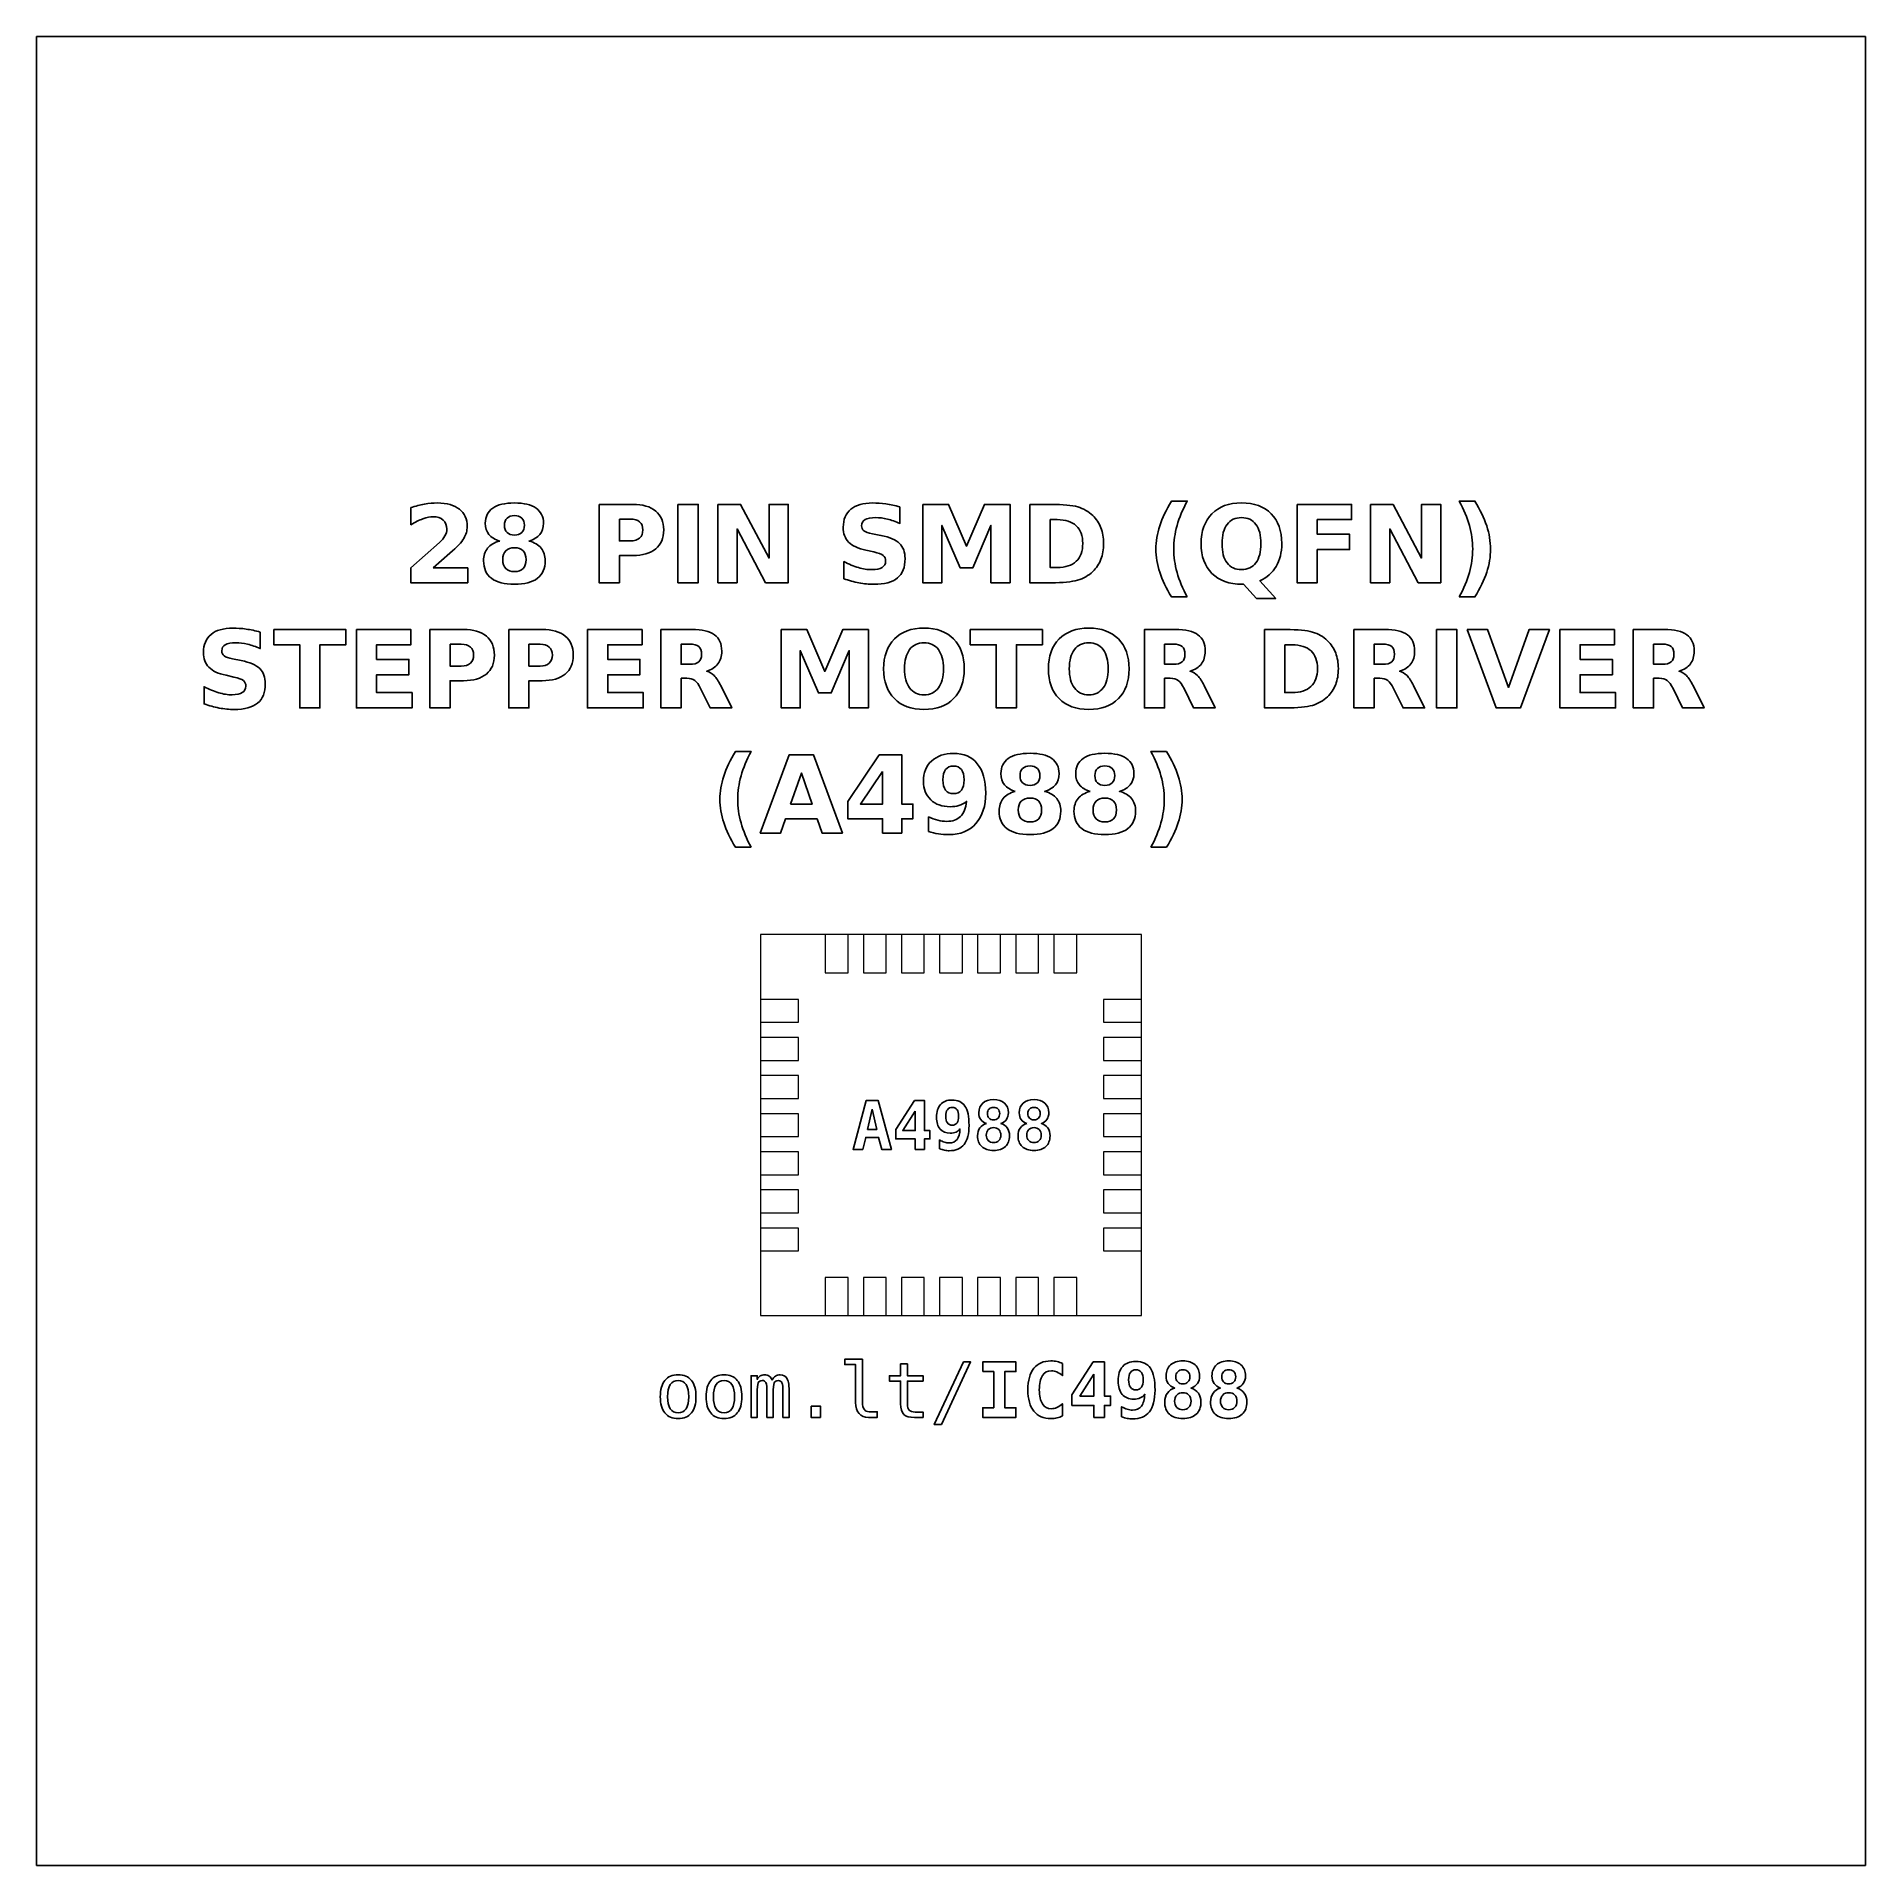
# Model space of a CAD drawing. Header units: centimetres. Extents: x -11.7 to -9.3, y -16.05 to -13.65.
import ezdxf

# ---------------------------------------------------------------- set-up
doc = ezdxf.new("R2010")
doc.units = ezdxf.units.CM
doc.header["$MEASUREMENT"] = 0
doc.layers.add('Layer 1', color=7, linetype='Continuous')

msp = doc.modelspace()

# ---------------------------------------------------------------- linework, layer by layer
at = {"layer": 'Layer 1', "color": 7}
msp.add_lwpolyline([(-11.7, -16.05), (-9.3, -16.05), (-9.3, -13.65), (-11.7, -13.65), (-11.7, -16.05)], close=True, dxfattribs=at)
at = {"layer": 'Layer 1', "color": 7, "lineweight": 9}
for points in [[(-10.75001, -15.32855), (-10.25001, -15.32855), (-10.25001, -14.82855), (-10.75001, -14.82855), (-10.75001, -15.32855)], [(-10.66501, -14.87855), (-10.63501, -14.87855), (-10.63501, -14.82855), (-10.66501, -14.82855), (-10.66501, -14.87855)], [(-10.61501, -14.87855), (-10.58501, -14.87855), (-10.58501, -14.82855), (-10.61501, -14.82855), (-10.61501, -14.87855)], [(-10.56501, -14.87855), (-10.53501, -14.87855), (-10.53501, -14.82855), (-10.56501, -14.82855), (-10.56501, -14.87855)], [(-10.51501, -14.87855), (-10.48501, -14.87855), (-10.48501, -14.82855), (-10.51501, -14.82855), (-10.51501, -14.87855)], [(-10.46501, -14.87855), (-10.43501, -14.87855), (-10.43501, -14.82855), (-10.46501, -14.82855), (-10.46501, -14.87855)], [(-10.41501, -14.87855), (-10.38501, -14.87855), (-10.38501, -14.82855), (-10.41501, -14.82855), (-10.41501, -14.87855)], [(-10.36501, -14.87855), (-10.33501, -14.87855), (-10.33501, -14.82855), (-10.36501, -14.82855), (-10.36501, -14.87855)], [(-10.75001, -14.94355), (-10.70001, -14.94355), (-10.70001, -14.91355), (-10.75001, -14.91355), (-10.75001, -14.94355)], [(-10.30001, -14.94355), (-10.25001, -14.94355), (-10.25001, -14.91355), (-10.30001, -14.91355), (-10.30001, -14.94355)], [(-10.75001, -14.99355), (-10.70001, -14.99355), (-10.70001, -14.96355), (-10.75001, -14.96355), (-10.75001, -14.99355)], [(-10.30001, -14.99355), (-10.25001, -14.99355), (-10.25001, -14.96355), (-10.30001, -14.96355), (-10.30001, -14.99355)], [(-10.75001, -15.04355), (-10.70001, -15.04355), (-10.70001, -15.01355), (-10.75001, -15.01355), (-10.75001, -15.04355)], [(-10.30001, -15.04355), (-10.25001, -15.04355), (-10.25001, -15.01355), (-10.30001, -15.01355), (-10.30001, -15.04355)], [(-10.75001, -15.09355), (-10.70001, -15.09355), (-10.70001, -15.06355), (-10.75001, -15.06355), (-10.75001, -15.09355)], [(-10.30001, -15.09355), (-10.25001, -15.09355), (-10.25001, -15.06355), (-10.30001, -15.06355), (-10.30001, -15.09355)], [(-10.75001, -15.14355), (-10.70001, -15.14355), (-10.70001, -15.11355), (-10.75001, -15.11355), (-10.75001, -15.14355)], [(-10.30001, -15.14355), (-10.25001, -15.14355), (-10.25001, -15.11355), (-10.30001, -15.11355), (-10.30001, -15.14355)], [(-10.75001, -15.19355), (-10.70001, -15.19355), (-10.70001, -15.16355), (-10.75001, -15.16355), (-10.75001, -15.19355)], [(-10.30001, -15.19355), (-10.25001, -15.19355), (-10.25001, -15.16355), (-10.30001, -15.16355), (-10.30001, -15.19355)], [(-10.75001, -15.24355), (-10.70001, -15.24355), (-10.70001, -15.21355), (-10.75001, -15.21355), (-10.75001, -15.24355)], [(-10.30001, -15.24355), (-10.25001, -15.24355), (-10.25001, -15.21355), (-10.30001, -15.21355), (-10.30001, -15.24355)], [(-10.66501, -15.32855), (-10.63501, -15.32855), (-10.63501, -15.27855), (-10.66501, -15.27855), (-10.66501, -15.32855)], [(-10.61501, -15.32855), (-10.58501, -15.32855), (-10.58501, -15.27855), (-10.61501, -15.27855), (-10.61501, -15.32855)], [(-10.56501, -15.32855), (-10.53501, -15.32855), (-10.53501, -15.27855), (-10.56501, -15.27855), (-10.56501, -15.32855)], [(-10.51501, -15.32855), (-10.48501, -15.32855), (-10.48501, -15.27855), (-10.51501, -15.27855), (-10.51501, -15.32855)], [(-10.46501, -15.32855), (-10.43501, -15.32855), (-10.43501, -15.27855), (-10.46501, -15.27855), (-10.46501, -15.32855)], [(-10.41501, -15.32855), (-10.38501, -15.32855), (-10.38501, -15.27855), (-10.41501, -15.27855), (-10.41501, -15.32855)], [(-10.36501, -15.32855), (-10.33501, -15.32855), (-10.33501, -15.27855), (-10.36501, -15.27855), (-10.36501, -15.32855)]]:
    msp.add_lwpolyline(points, close=True, dxfattribs=at)
at = {"layer": 'Layer 1', "color": 250}
for points, knots in [([(-11.17953, -14.34726), (-11.17953, -14.34726), (-11.13425, -14.34726), (-11.13425, -14.34726), (-11.13425, -14.34726), (-11.13425, -14.34726), (-11.13425, -14.36676), (-11.13425, -14.36676), (-11.13425, -14.36676), (-11.13425, -14.36676), (-11.20902, -14.36676), (-11.20902, -14.36676), (-11.20902, -14.36676), (-11.20902, -14.36676), (-11.20902, -14.34726), (-11.20902, -14.34726), (-11.20902, -14.34726), (-11.20902, -14.34726), (-11.17146, -14.31413), (-11.17146, -14.31413), (-11.17146, -14.31413), (-11.1681, -14.31109), (-11.16563, -14.30813), (-11.16403, -14.30524), (-11.16403, -14.30524), (-11.16241, -14.30234), (-11.16161, -14.29933), (-11.16161, -14.2962), (-11.16161, -14.2962), (-11.16161, -14.29138), (-11.16323, -14.2875), (-11.16647, -14.28456), (-11.16647, -14.28456), (-11.1697, -14.28162), (-11.174, -14.28017), (-11.17939, -14.28017), (-11.17939, -14.28017), (-11.18352, -14.28017), (-11.18804, -14.28106), (-11.19296, -14.28282), (-11.19296, -14.28282), (-11.19787, -14.28459), (-11.20314, -14.28722), (-11.20874, -14.2907), (-11.20874, -14.2907), (-11.20874, -14.2907), (-11.20874, -14.2681), (-11.20874, -14.2681), (-11.20874, -14.2681), (-11.20276, -14.26613), (-11.19686, -14.26462), (-11.19103, -14.26359), (-11.19103, -14.26359), (-11.18519, -14.26255), (-11.17948, -14.26203), (-11.17386, -14.26203), (-11.17386, -14.26203), (-11.16156, -14.26203), (-11.15199, -14.26474), (-11.14517, -14.27017), (-11.14517, -14.27017), (-11.13835, -14.27558), (-11.13494, -14.28313), (-11.13494, -14.29284), (-11.13494, -14.29284), (-11.13494, -14.29844), (-11.13639, -14.30366), (-11.13929, -14.30851), (-11.13929, -14.30851), (-11.14218, -14.31335), (-11.14827, -14.31984), (-11.15754, -14.32798), (-11.15754, -14.32798), (-11.15754, -14.32798), (-11.17953, -14.34726), (-11.17953, -14.34726)], [0, 0, 0, 0, 0.0526316, 0.0526316, 0.0526316, 0.0526316, 0.1052632, 0.1052632, 0.1052632, 0.1052632, 0.1578947, 0.1578947, 0.1578947, 0.1578947, 0.2105263, 0.2105263, 0.2105263, 0.2105263, 0.2631579, 0.2631579, 0.2631579, 0.2631579, 0.3157895, 0.3157895, 0.3157895, 0.3157895, 0.3684211, 0.3684211, 0.3684211, 0.3684211, 0.4210526, 0.4210526, 0.4210526, 0.4210526, 0.4736842, 0.4736842, 0.4736842, 0.4736842, 0.5263158, 0.5263158, 0.5263158, 0.5263158, 0.5789474, 0.5789474, 0.5789474, 0.5789474, 0.6315789, 0.6315789, 0.6315789, 0.6315789, 0.6842105, 0.6842105, 0.6842105, 0.6842105, 0.7368421, 0.7368421, 0.7368421, 0.7368421, 0.7894737, 0.7894737, 0.7894737, 0.7894737, 0.8421053, 0.8421053, 0.8421053, 0.8421053, 0.8947368, 0.8947368, 0.8947368, 0.8947368, 0.9473684, 0.9473684, 0.9473684, 0.9473684, 1, 1, 1, 1]), ([(-11.09225, -14.31199), (-11.09848, -14.3101), (-11.10319, -14.30721), (-11.10636, -14.30331), (-11.10636, -14.30331), (-11.10954, -14.2994), (-11.11111, -14.29454), (-11.11111, -14.2887), (-11.11111, -14.2887), (-11.11111, -14.28002), (-11.10787, -14.27339), (-11.1014, -14.26885), (-11.1014, -14.26885), (-11.09493, -14.26431), (-11.08541, -14.26203), (-11.07287, -14.26203), (-11.07287, -14.26203), (-11.06043, -14.26203), (-11.05095, -14.26429), (-11.04448, -14.26883), (-11.04448, -14.26883), (-11.03802, -14.27335), (-11.03477, -14.27998), (-11.03477, -14.2887), (-11.03477, -14.2887), (-11.03477, -14.29454), (-11.03637, -14.2994), (-11.03954, -14.30331), (-11.03954, -14.30331), (-11.04274, -14.30721), (-11.04747, -14.3101), (-11.0537, -14.31199), (-11.0537, -14.31199), (-11.04672, -14.31391), (-11.04145, -14.31704), (-11.0379, -14.32139), (-11.0379, -14.32139), (-11.03435, -14.32572), (-11.03256, -14.3312), (-11.03256, -14.33783), (-11.03256, -14.33783), (-11.03256, -14.34802), (-11.03595, -14.35573), (-11.04272, -14.36093), (-11.04272, -14.36093), (-11.04949, -14.36615), (-11.05956, -14.36876), (-11.07287, -14.36876), (-11.07287, -14.36876), (-11.08625, -14.36876), (-11.09634, -14.36615), (-11.10316, -14.36093), (-11.10316, -14.36093), (-11.10998, -14.35573), (-11.11339, -14.34802), (-11.11339, -14.33783), (-11.11339, -14.33783), (-11.11339, -14.3312), (-11.1116, -14.32572), (-11.10805, -14.32139), (-11.10805, -14.32139), (-11.1045, -14.31704), (-11.09923, -14.31391), (-11.09225, -14.31199)], [0, 0, 0, 0, 0.0625, 0.0625, 0.0625, 0.0625, 0.125, 0.125, 0.125, 0.125, 0.1875, 0.1875, 0.1875, 0.1875, 0.25, 0.25, 0.25, 0.25, 0.3125, 0.3125, 0.3125, 0.3125, 0.375, 0.375, 0.375, 0.375, 0.4375, 0.4375, 0.4375, 0.4375, 0.5, 0.5, 0.5, 0.5, 0.5625, 0.5625, 0.5625, 0.5625, 0.625, 0.625, 0.625, 0.625, 0.6875, 0.6875, 0.6875, 0.6875, 0.75, 0.75, 0.75, 0.75, 0.8125, 0.8125, 0.8125, 0.8125, 0.875, 0.875, 0.875, 0.875, 0.9375, 0.9375, 0.9375, 0.9375, 1, 1, 1, 1]), ([(-11.08604, -14.29138), (-11.08604, -14.29548), (-11.08491, -14.29863), (-11.08263, -14.30081), (-11.08263, -14.30081), (-11.08035, -14.30303), (-11.0771, -14.30413), (-11.07287, -14.30413), (-11.07287, -14.30413), (-11.06873, -14.30413), (-11.06553, -14.30303), (-11.0633, -14.30081), (-11.0633, -14.30081), (-11.06104, -14.29863), (-11.05991, -14.29548), (-11.05991, -14.29138), (-11.05991, -14.29138), (-11.05991, -14.28729), (-11.06104, -14.28416), (-11.0633, -14.28198), (-11.0633, -14.28198), (-11.06553, -14.27979), (-11.06873, -14.27871), (-11.07287, -14.27871), (-11.07287, -14.27871), (-11.0771, -14.27871), (-11.08035, -14.27981), (-11.08263, -14.28202), (-11.08263, -14.28202), (-11.08491, -14.28421), (-11.08604, -14.28734), (-11.08604, -14.29138)], [0, 0, 0, 0, 0.125, 0.125, 0.125, 0.125, 0.25, 0.25, 0.25, 0.25, 0.375, 0.375, 0.375, 0.375, 0.5, 0.5, 0.5, 0.5, 0.625, 0.625, 0.625, 0.625, 0.75, 0.75, 0.75, 0.75, 0.875, 0.875, 0.875, 0.875, 1, 1, 1, 1]), ([(-10.96172, -14.26389), (-10.96172, -14.26389), (-10.9177, -14.26389), (-10.9177, -14.26389), (-10.9177, -14.26389), (-10.9046, -14.26389), (-10.89455, -14.26681), (-10.88754, -14.27262), (-10.88754, -14.27262), (-10.88054, -14.27843), (-10.87703, -14.2867), (-10.87703, -14.29745), (-10.87703, -14.29745), (-10.87703, -14.30822), (-10.88054, -14.31652), (-10.88754, -14.32233), (-10.88754, -14.32233), (-10.89455, -14.32814), (-10.9046, -14.33106), (-10.9177, -14.33106), (-10.9177, -14.33106), (-10.9177, -14.33106), (-10.93519, -14.33106), (-10.93519, -14.33106), (-10.93519, -14.33106), (-10.93519, -14.33106), (-10.93519, -14.36676), (-10.93519, -14.36676), (-10.93519, -14.36676), (-10.93519, -14.36676), (-10.96172, -14.36676), (-10.96172, -14.36676), (-10.96172, -14.36676), (-10.96172, -14.36676), (-10.96172, -14.26389), (-10.96172, -14.26389)], [0, 0, 0, 0, 0.1111111, 0.1111111, 0.1111111, 0.1111111, 0.2222222, 0.2222222, 0.2222222, 0.2222222, 0.3333333, 0.3333333, 0.3333333, 0.3333333, 0.4444444, 0.4444444, 0.4444444, 0.4444444, 0.5555556, 0.5555556, 0.5555556, 0.5555556, 0.6666667, 0.6666667, 0.6666667, 0.6666667, 0.7777778, 0.7777778, 0.7777778, 0.7777778, 0.8888889, 0.8888889, 0.8888889, 0.8888889, 1, 1, 1, 1]), ([(-10.85831, -14.26389), (-10.85831, -14.26389), (-10.83178, -14.26389), (-10.83178, -14.26389), (-10.83178, -14.26389), (-10.83178, -14.26389), (-10.83178, -14.36676), (-10.83178, -14.36676), (-10.83178, -14.36676), (-10.83178, -14.36676), (-10.85831, -14.36676), (-10.85831, -14.36676), (-10.85831, -14.36676), (-10.85831, -14.36676), (-10.85831, -14.26389), (-10.85831, -14.26389)], [0, 0, 0, 0, 0.25, 0.25, 0.25, 0.25, 0.5, 0.5, 0.5, 0.5, 0.75, 0.75, 0.75, 0.75, 1, 1, 1, 1]), ([(-10.80582, -14.26389), (-10.80582, -14.26389), (-10.77619, -14.26389), (-10.77619, -14.26389), (-10.77619, -14.26389), (-10.77619, -14.26389), (-10.73877, -14.33445), (-10.73877, -14.33445), (-10.73877, -14.33445), (-10.73877, -14.33445), (-10.73877, -14.26389), (-10.73877, -14.26389), (-10.73877, -14.26389), (-10.73877, -14.26389), (-10.71363, -14.26389), (-10.71363, -14.26389), (-10.71363, -14.26389), (-10.71363, -14.26389), (-10.71363, -14.36676), (-10.71363, -14.36676), (-10.71363, -14.36676), (-10.71363, -14.36676), (-10.74326, -14.36676), (-10.74326, -14.36676), (-10.74326, -14.36676), (-10.74326, -14.36676), (-10.78068, -14.2962), (-10.78068, -14.2962), (-10.78068, -14.2962), (-10.78068, -14.2962), (-10.78068, -14.36676), (-10.78068, -14.36676), (-10.78068, -14.36676), (-10.78068, -14.36676), (-10.80582, -14.36676), (-10.80582, -14.36676), (-10.80582, -14.36676), (-10.80582, -14.36676), (-10.80582, -14.26389), (-10.80582, -14.26389)], [0, 0, 0, 0, 0.1, 0.1, 0.1, 0.1, 0.2, 0.2, 0.2, 0.2, 0.3, 0.3, 0.3, 0.3, 0.4, 0.4, 0.4, 0.4, 0.5, 0.5, 0.5, 0.5, 0.6, 0.6, 0.6, 0.6, 0.7, 0.7, 0.7, 0.7, 0.8, 0.8, 0.8, 0.8, 0.9, 0.9, 0.9, 0.9, 1, 1, 1, 1]), ([(-10.56701, -14.26714), (-10.56701, -14.26714), (-10.56701, -14.28889), (-10.56701, -14.28889), (-10.56701, -14.28889), (-10.57266, -14.28637), (-10.57818, -14.28447), (-10.58354, -14.28318), (-10.58354, -14.28318), (-10.58893, -14.28188), (-10.59401, -14.28125), (-10.59878, -14.28125), (-10.59878, -14.28125), (-10.60511, -14.28125), (-10.60981, -14.28212), (-10.61285, -14.28386), (-10.61285, -14.28386), (-10.61588, -14.28562), (-10.61739, -14.28833), (-10.61739, -14.292), (-10.61739, -14.292), (-10.61739, -14.29475), (-10.61638, -14.29691), (-10.61433, -14.29844), (-10.61433, -14.29844), (-10.61228, -14.29997), (-10.60857, -14.30131), (-10.60318, -14.30241), (-10.60318, -14.30241), (-10.60318, -14.30241), (-10.59189, -14.30467), (-10.59189, -14.30467), (-10.59189, -14.30467), (-10.58044, -14.30698), (-10.57233, -14.31046), (-10.56751, -14.31516), (-10.56751, -14.31516), (-10.56268, -14.31984), (-10.56026, -14.3265), (-10.56026, -14.33513), (-10.56026, -14.33513), (-10.56026, -14.34649), (-10.56362, -14.35493), (-10.57035, -14.36046), (-10.57035, -14.36046), (-10.57708, -14.36598), (-10.58735, -14.36876), (-10.60118, -14.36876), (-10.60118, -14.36876), (-10.60772, -14.36876), (-10.61426, -14.36815), (-10.62082, -14.3669), (-10.62082, -14.3669), (-10.62738, -14.36565), (-10.63397, -14.36382), (-10.64053, -14.3614), (-10.64053, -14.3614), (-10.64053, -14.3614), (-10.64053, -14.33901), (-10.64053, -14.33901), (-10.64053, -14.33901), (-10.63397, -14.34249), (-10.62762, -14.34512), (-10.62148, -14.34689), (-10.62148, -14.34689), (-10.61534, -14.34865), (-10.60944, -14.34954), (-10.60375, -14.34954), (-10.60375, -14.34954), (-10.59796, -14.34954), (-10.59352, -14.34858), (-10.59044, -14.34665), (-10.59044, -14.34665), (-10.58735, -14.34472), (-10.58583, -14.34197), (-10.58583, -14.33837), (-10.58583, -14.33837), (-10.58583, -14.33517), (-10.58686, -14.33268), (-10.58895, -14.33094), (-10.58895, -14.33094), (-10.59105, -14.3292), (-10.59521, -14.32763), (-10.60147, -14.32626), (-10.60147, -14.32626), (-10.60147, -14.32626), (-10.61174, -14.32398), (-10.61174, -14.32398), (-10.61174, -14.32398), (-10.62202, -14.32177), (-10.62955, -14.31827), (-10.6343, -14.31344), (-10.6343, -14.31344), (-10.63905, -14.30862), (-10.64142, -14.30211), (-10.64142, -14.29395), (-10.64142, -14.29395), (-10.64142, -14.28369), (-10.63811, -14.27581), (-10.6315, -14.27031), (-10.6315, -14.27031), (-10.62489, -14.26478), (-10.61539, -14.26203), (-10.60297, -14.26203), (-10.60297, -14.26203), (-10.59733, -14.26203), (-10.59152, -14.26246), (-10.58554, -14.2633), (-10.58554, -14.2633), (-10.57957, -14.26415), (-10.57339, -14.26542), (-10.56701, -14.26714)], [0, 0, 0, 0, 0.0357143, 0.0357143, 0.0357143, 0.0357143, 0.0714286, 0.0714286, 0.0714286, 0.0714286, 0.1071429, 0.1071429, 0.1071429, 0.1071429, 0.1428571, 0.1428571, 0.1428571, 0.1428571, 0.1785714, 0.1785714, 0.1785714, 0.1785714, 0.2142857, 0.2142857, 0.2142857, 0.2142857, 0.25, 0.25, 0.25, 0.25, 0.2857143, 0.2857143, 0.2857143, 0.2857143, 0.3214286, 0.3214286, 0.3214286, 0.3214286, 0.3571429, 0.3571429, 0.3571429, 0.3571429, 0.3928571, 0.3928571, 0.3928571, 0.3928571, 0.4285714, 0.4285714, 0.4285714, 0.4285714, 0.4642857, 0.4642857, 0.4642857, 0.4642857, 0.5, 0.5, 0.5, 0.5, 0.5357143, 0.5357143, 0.5357143, 0.5357143, 0.5714286, 0.5714286, 0.5714286, 0.5714286, 0.6071429, 0.6071429, 0.6071429, 0.6071429, 0.6428571, 0.6428571, 0.6428571, 0.6428571, 0.6785714, 0.6785714, 0.6785714, 0.6785714, 0.7142857, 0.7142857, 0.7142857, 0.7142857, 0.75, 0.75, 0.75, 0.75, 0.7857143, 0.7857143, 0.7857143, 0.7857143, 0.8214286, 0.8214286, 0.8214286, 0.8214286, 0.8571429, 0.8571429, 0.8571429, 0.8571429, 0.8928571, 0.8928571, 0.8928571, 0.8928571, 0.9285714, 0.9285714, 0.9285714, 0.9285714, 0.9642857, 0.9642857, 0.9642857, 0.9642857, 1, 1, 1, 1]), ([(-10.53698, -14.26389), (-10.53698, -14.26389), (-10.50323, -14.26389), (-10.50323, -14.26389), (-10.50323, -14.26389), (-10.50323, -14.26389), (-10.47978, -14.31895), (-10.47978, -14.31895), (-10.47978, -14.31895), (-10.47978, -14.31895), (-10.45622, -14.26389), (-10.45622, -14.26389), (-10.45622, -14.26389), (-10.45622, -14.26389), (-10.42254, -14.26389), (-10.42254, -14.26389), (-10.42254, -14.26389), (-10.42254, -14.26389), (-10.42254, -14.36676), (-10.42254, -14.36676), (-10.42254, -14.36676), (-10.42254, -14.36676), (-10.44761, -14.36676), (-10.44761, -14.36676), (-10.44761, -14.36676), (-10.44761, -14.36676), (-10.44761, -14.29152), (-10.44761, -14.29152), (-10.44761, -14.29152), (-10.44761, -14.29152), (-10.47132, -14.34698), (-10.47132, -14.34698), (-10.47132, -14.34698), (-10.47132, -14.34698), (-10.48813, -14.34698), (-10.48813, -14.34698), (-10.48813, -14.34698), (-10.48813, -14.34698), (-10.51184, -14.29152), (-10.51184, -14.29152), (-10.51184, -14.29152), (-10.51184, -14.29152), (-10.51184, -14.36676), (-10.51184, -14.36676), (-10.51184, -14.36676), (-10.51184, -14.36676), (-10.53698, -14.36676), (-10.53698, -14.36676), (-10.53698, -14.36676), (-10.53698, -14.36676), (-10.53698, -14.26389), (-10.53698, -14.26389)], [0, 0, 0, 0, 0.0769231, 0.0769231, 0.0769231, 0.0769231, 0.1538462, 0.1538462, 0.1538462, 0.1538462, 0.2307692, 0.2307692, 0.2307692, 0.2307692, 0.3076923, 0.3076923, 0.3076923, 0.3076923, 0.3846154, 0.3846154, 0.3846154, 0.3846154, 0.4615385, 0.4615385, 0.4615385, 0.4615385, 0.5384615, 0.5384615, 0.5384615, 0.5384615, 0.6153846, 0.6153846, 0.6153846, 0.6153846, 0.6923077, 0.6923077, 0.6923077, 0.6923077, 0.7692308, 0.7692308, 0.7692308, 0.7692308, 0.8461538, 0.8461538, 0.8461538, 0.8461538, 0.9230769, 0.9230769, 0.9230769, 0.9230769, 1, 1, 1, 1]), ([(-10.39655, -14.26389), (-10.39655, -14.26389), (-10.36856, -14.26389), (-10.36856, -14.26389), (-10.36856, -14.26389), (-10.35295, -14.26389), (-10.34133, -14.265), (-10.33369, -14.26723), (-10.33369, -14.26723), (-10.32604, -14.26946), (-10.31948, -14.27323), (-10.314, -14.27857), (-10.314, -14.27857), (-10.30918, -14.2832), (-10.30561, -14.28856), (-10.30325, -14.29463), (-10.30325, -14.29463), (-10.30093, -14.30067), (-10.29975, -14.30754), (-10.29975, -14.31523), (-10.29975, -14.31523), (-10.29975, -14.32299), (-10.30093, -14.32991), (-10.30325, -14.336), (-10.30325, -14.336), (-10.30561, -14.34209), (-10.30918, -14.34745), (-10.314, -14.35208), (-10.314, -14.35208), (-10.31953, -14.35742), (-10.32614, -14.36119), (-10.33385, -14.36342), (-10.33385, -14.36342), (-10.34157, -14.36565), (-10.35314, -14.36676), (-10.36856, -14.36676), (-10.36856, -14.36676), (-10.36856, -14.36676), (-10.39655, -14.36676), (-10.39655, -14.36676), (-10.39655, -14.36676), (-10.39655, -14.36676), (-10.39655, -14.26389), (-10.39655, -14.26389)], [0, 0, 0, 0, 0.0909091, 0.0909091, 0.0909091, 0.0909091, 0.1818182, 0.1818182, 0.1818182, 0.1818182, 0.2727273, 0.2727273, 0.2727273, 0.2727273, 0.3636364, 0.3636364, 0.3636364, 0.3636364, 0.4545455, 0.4545455, 0.4545455, 0.4545455, 0.5454545, 0.5454545, 0.5454545, 0.5454545, 0.6363636, 0.6363636, 0.6363636, 0.6363636, 0.7272727, 0.7272727, 0.7272727, 0.7272727, 0.8181818, 0.8181818, 0.8181818, 0.8181818, 0.9090909, 0.9090909, 0.9090909, 0.9090909, 1, 1, 1, 1]), ([(-10.19006, -14.38536), (-10.19006, -14.38536), (-10.21052, -14.38536), (-10.21052, -14.38536), (-10.21052, -14.38536), (-10.21755, -14.37403), (-10.22275, -14.36323), (-10.22609, -14.353), (-10.22609, -14.353), (-10.22945, -14.34279), (-10.23112, -14.33266), (-10.23112, -14.32259), (-10.23112, -14.32259), (-10.23112, -14.31253), (-10.22943, -14.30234), (-10.22607, -14.29204), (-10.22607, -14.29204), (-10.22268, -14.28172), (-10.21751, -14.27095), (-10.21052, -14.25968), (-10.21052, -14.25968), (-10.21052, -14.25968), (-10.19006, -14.25968), (-10.19006, -14.25968), (-10.19006, -14.25968), (-10.19594, -14.27057), (-10.20034, -14.28122), (-10.20328, -14.29162), (-10.20328, -14.29162), (-10.20622, -14.30201), (-10.2077, -14.31229), (-10.2077, -14.32245), (-10.2077, -14.32245), (-10.2077, -14.33261), (-10.20624, -14.34289), (-10.20333, -14.35333), (-10.20333, -14.35333), (-10.20041, -14.36375), (-10.19599, -14.37443), (-10.19006, -14.38536)], [0, 0, 0, 0, 0.1, 0.1, 0.1, 0.1, 0.2, 0.2, 0.2, 0.2, 0.3, 0.3, 0.3, 0.3, 0.4, 0.4, 0.4, 0.4, 0.5, 0.5, 0.5, 0.5, 0.6, 0.6, 0.6, 0.6, 0.7, 0.7, 0.7, 0.7, 0.8, 0.8, 0.8, 0.8, 0.9, 0.9, 0.9, 0.9, 1, 1, 1, 1]), ([(-10.116, -14.36862), (-10.116, -14.36862), (-10.11807, -14.36862), (-10.11807, -14.36862), (-10.11807, -14.36862), (-10.135, -14.36862), (-10.1482, -14.36394), (-10.1576, -14.35455), (-10.1576, -14.35455), (-10.16703, -14.34519), (-10.17174, -14.33214), (-10.17174, -14.31542), (-10.17174, -14.31542), (-10.17174, -14.29874), (-10.16703, -14.28569), (-10.15765, -14.27621), (-10.15765, -14.27621), (-10.14824, -14.26676), (-10.13531, -14.26203), (-10.11882, -14.26203), (-10.11882, -14.26203), (-10.10215, -14.26203), (-10.08917, -14.26671), (-10.07985, -14.2761), (-10.07985, -14.2761), (-10.07056, -14.28546), (-10.06591, -14.29858), (-10.06591, -14.31542), (-10.06591, -14.31542), (-10.06591, -14.32699), (-10.06837, -14.33696), (-10.07331, -14.34533), (-10.07331, -14.34533), (-10.07825, -14.35368), (-10.08536, -14.35999), (-10.09464, -14.3642), (-10.09464, -14.3642), (-10.09464, -14.3642), (-10.0739, -14.38736), (-10.0739, -14.38736), (-10.0739, -14.38736), (-10.0739, -14.38736), (-10.09918, -14.38736), (-10.09918, -14.38736), (-10.09918, -14.38736), (-10.09918, -14.38736), (-10.116, -14.36862), (-10.116, -14.36862)], [0, 0, 0, 0, 0.0833333, 0.0833333, 0.0833333, 0.0833333, 0.1666667, 0.1666667, 0.1666667, 0.1666667, 0.25, 0.25, 0.25, 0.25, 0.3333333, 0.3333333, 0.3333333, 0.3333333, 0.4166667, 0.4166667, 0.4166667, 0.4166667, 0.5, 0.5, 0.5, 0.5, 0.5833333, 0.5833333, 0.5833333, 0.5833333, 0.6666667, 0.6666667, 0.6666667, 0.6666667, 0.75, 0.75, 0.75, 0.75, 0.8333333, 0.8333333, 0.8333333, 0.8333333, 0.9166667, 0.9166667, 0.9166667, 0.9166667, 1, 1, 1, 1]), ([(-10.04584, -14.26389), (-10.04584, -14.26389), (-9.97425, -14.26389), (-9.97425, -14.26389), (-9.97425, -14.26389), (-9.97425, -14.26389), (-9.97425, -14.28395), (-9.97425, -14.28395), (-9.97425, -14.28395), (-9.97425, -14.28395), (-10.01931, -14.28395), (-10.01931, -14.28395), (-10.01931, -14.28395), (-10.01931, -14.28395), (-10.01931, -14.3031), (-10.01931, -14.3031), (-10.01931, -14.3031), (-10.01931, -14.3031), (-9.97693, -14.3031), (-9.97693, -14.3031), (-9.97693, -14.3031), (-9.97693, -14.3031), (-9.97693, -14.32316), (-9.97693, -14.32316), (-9.97693, -14.32316), (-9.97693, -14.32316), (-10.01931, -14.32316), (-10.01931, -14.32316), (-10.01931, -14.32316), (-10.01931, -14.32316), (-10.01931, -14.36676), (-10.01931, -14.36676), (-10.01931, -14.36676), (-10.01931, -14.36676), (-10.04584, -14.36676), (-10.04584, -14.36676), (-10.04584, -14.36676), (-10.04584, -14.36676), (-10.04584, -14.26389), (-10.04584, -14.26389)], [0, 0, 0, 0, 0.1, 0.1, 0.1, 0.1, 0.2, 0.2, 0.2, 0.2, 0.3, 0.3, 0.3, 0.3, 0.4, 0.4, 0.4, 0.4, 0.5, 0.5, 0.5, 0.5, 0.6, 0.6, 0.6, 0.6, 0.7, 0.7, 0.7, 0.7, 0.8, 0.8, 0.8, 0.8, 0.9, 0.9, 0.9, 0.9, 1, 1, 1, 1]), ([(-9.94944, -14.26389), (-9.94944, -14.26389), (-9.91981, -14.26389), (-9.91981, -14.26389), (-9.91981, -14.26389), (-9.91981, -14.26389), (-9.88239, -14.33445), (-9.88239, -14.33445), (-9.88239, -14.33445), (-9.88239, -14.33445), (-9.88239, -14.26389), (-9.88239, -14.26389), (-9.88239, -14.26389), (-9.88239, -14.26389), (-9.85725, -14.26389), (-9.85725, -14.26389), (-9.85725, -14.26389), (-9.85725, -14.26389), (-9.85725, -14.36676), (-9.85725, -14.36676), (-9.85725, -14.36676), (-9.85725, -14.36676), (-9.88688, -14.36676), (-9.88688, -14.36676), (-9.88688, -14.36676), (-9.88688, -14.36676), (-9.9243, -14.2962), (-9.9243, -14.2962), (-9.9243, -14.2962), (-9.9243, -14.2962), (-9.9243, -14.36676), (-9.9243, -14.36676), (-9.9243, -14.36676), (-9.9243, -14.36676), (-9.94944, -14.36676), (-9.94944, -14.36676), (-9.94944, -14.36676), (-9.94944, -14.36676), (-9.94944, -14.26389), (-9.94944, -14.26389)], [0, 0, 0, 0, 0.1, 0.1, 0.1, 0.1, 0.2, 0.2, 0.2, 0.2, 0.3, 0.3, 0.3, 0.3, 0.4, 0.4, 0.4, 0.4, 0.5, 0.5, 0.5, 0.5, 0.6, 0.6, 0.6, 0.6, 0.7, 0.7, 0.7, 0.7, 0.8, 0.8, 0.8, 0.8, 0.9, 0.9, 0.9, 0.9, 1, 1, 1, 1]), ([(-9.83302, -14.38536), (-9.82714, -14.37443), (-9.82272, -14.36375), (-9.81978, -14.35333), (-9.81978, -14.35333), (-9.81684, -14.34289), (-9.81538, -14.33261), (-9.81538, -14.32245), (-9.81538, -14.32245), (-9.81538, -14.31229), (-9.81684, -14.30201), (-9.81978, -14.29162), (-9.81978, -14.29162), (-9.82272, -14.28122), (-9.82714, -14.27057), (-9.83302, -14.25968), (-9.83302, -14.25968), (-9.83302, -14.25968), (-9.81256, -14.25968), (-9.81256, -14.25968), (-9.81256, -14.25968), (-9.80558, -14.27095), (-9.8004, -14.28172), (-9.79701, -14.29204), (-9.79701, -14.29204), (-9.79365, -14.30234), (-9.79196, -14.31253), (-9.79196, -14.32259), (-9.79196, -14.32259), (-9.79196, -14.33266), (-9.79363, -14.34279), (-9.79699, -14.353), (-9.79699, -14.353), (-9.80033, -14.36323), (-9.80553, -14.37403), (-9.81256, -14.38536), (-9.81256, -14.38536), (-9.81256, -14.38536), (-9.83302, -14.38536), (-9.83302, -14.38536)], [0, 0, 0, 0, 0.1, 0.1, 0.1, 0.1, 0.2, 0.2, 0.2, 0.2, 0.3, 0.3, 0.3, 0.3, 0.4, 0.4, 0.4, 0.4, 0.5, 0.5, 0.5, 0.5, 0.6, 0.6, 0.6, 0.6, 0.7, 0.7, 0.7, 0.7, 0.8, 0.8, 0.8, 0.8, 0.9, 0.9, 0.9, 0.9, 1, 1, 1, 1]), ([(-10.93519, -14.28311), (-10.93519, -14.28311), (-10.93519, -14.31184), (-10.93519, -14.31184), (-10.93519, -14.31184), (-10.93519, -14.31184), (-10.92052, -14.31184), (-10.92052, -14.31184), (-10.92052, -14.31184), (-10.91537, -14.31184), (-10.91139, -14.3106), (-10.90859, -14.30808), (-10.90859, -14.30808), (-10.90579, -14.30559), (-10.90438, -14.30204), (-10.90438, -14.29745), (-10.90438, -14.29745), (-10.90438, -14.29284), (-10.90579, -14.28931), (-10.90859, -14.28682), (-10.90859, -14.28682), (-10.91139, -14.28435), (-10.91537, -14.28311), (-10.92052, -14.28311), (-10.92052, -14.28311), (-10.92052, -14.28311), (-10.93519, -14.28311), (-10.93519, -14.28311)], [0, 0, 0, 0, 0.1428571, 0.1428571, 0.1428571, 0.1428571, 0.2857143, 0.2857143, 0.2857143, 0.2857143, 0.4285714, 0.4285714, 0.4285714, 0.4285714, 0.5714286, 0.5714286, 0.5714286, 0.5714286, 0.7142857, 0.7142857, 0.7142857, 0.7142857, 0.8571429, 0.8571429, 0.8571429, 0.8571429, 1, 1, 1, 1]), ([(-10.37002, -14.28395), (-10.37002, -14.28395), (-10.37002, -14.3467), (-10.37002, -14.3467), (-10.37002, -14.3467), (-10.37002, -14.3467), (-10.36052, -14.3467), (-10.36052, -14.3467), (-10.36052, -14.3467), (-10.34968, -14.3467), (-10.3414, -14.34402), (-10.33569, -14.33863), (-10.33569, -14.33863), (-10.32997, -14.33327), (-10.3271, -14.32546), (-10.3271, -14.31523), (-10.3271, -14.31523), (-10.3271, -14.30502), (-10.32995, -14.29726), (-10.33564, -14.29195), (-10.33564, -14.29195), (-10.34133, -14.28661), (-10.34963, -14.28395), (-10.36052, -14.28395), (-10.36052, -14.28395), (-10.36052, -14.28395), (-10.37002, -14.28395), (-10.37002, -14.28395)], [0, 0, 0, 0, 0.1428571, 0.1428571, 0.1428571, 0.1428571, 0.2857143, 0.2857143, 0.2857143, 0.2857143, 0.4285714, 0.4285714, 0.4285714, 0.4285714, 0.5714286, 0.5714286, 0.5714286, 0.5714286, 0.7142857, 0.7142857, 0.7142857, 0.7142857, 0.8571429, 0.8571429, 0.8571429, 0.8571429, 1, 1, 1, 1]), ([(-10.11882, -14.28125), (-10.12691, -14.28125), (-10.13317, -14.28423), (-10.13764, -14.29021), (-10.13764, -14.29021), (-10.14208, -14.29618), (-10.14432, -14.30458), (-10.14432, -14.31542), (-10.14432, -14.31542), (-10.14432, -14.32645), (-10.14213, -14.33489), (-10.13778, -14.34075), (-10.13778, -14.34075), (-10.1334, -14.3466), (-10.1271, -14.34952), (-10.11882, -14.34952), (-10.11882, -14.34952), (-10.11068, -14.34952), (-10.10441, -14.34653), (-10.09994, -14.34056), (-10.09994, -14.34056), (-10.09549, -14.33459), (-10.09326, -14.32621), (-10.09326, -14.31542), (-10.09326, -14.31542), (-10.09326, -14.30458), (-10.09549, -14.29618), (-10.09994, -14.29021), (-10.09994, -14.29021), (-10.10441, -14.28423), (-10.11068, -14.28125), (-10.11882, -14.28125)], [0, 0, 0, 0, 0.125, 0.125, 0.125, 0.125, 0.25, 0.25, 0.25, 0.25, 0.375, 0.375, 0.375, 0.375, 0.5, 0.5, 0.5, 0.5, 0.625, 0.625, 0.625, 0.625, 0.75, 0.75, 0.75, 0.75, 0.875, 0.875, 0.875, 0.875, 1, 1, 1, 1]), ([(-11.07287, -14.32073), (-11.07783, -14.32073), (-11.08167, -14.3221), (-11.08432, -14.3248), (-11.08432, -14.3248), (-11.08698, -14.32751), (-11.08832, -14.33139), (-11.08832, -14.33644), (-11.08832, -14.33644), (-11.08832, -14.3415), (-11.08698, -14.34536), (-11.08432, -14.34806), (-11.08432, -14.34806), (-11.08167, -14.35074), (-11.07783, -14.35208), (-11.07287, -14.35208), (-11.07287, -14.35208), (-11.06795, -14.35208), (-11.06419, -14.35074), (-11.06156, -14.34806), (-11.06156, -14.34806), (-11.05895, -14.34536), (-11.05763, -14.3415), (-11.05763, -14.33644), (-11.05763, -14.33644), (-11.05763, -14.33134), (-11.05895, -14.32746), (-11.06156, -14.32476), (-11.06156, -14.32476), (-11.06419, -14.32208), (-11.06795, -14.32073), (-11.07287, -14.32073)], [0, 0, 0, 0, 0.125, 0.125, 0.125, 0.125, 0.25, 0.25, 0.25, 0.25, 0.375, 0.375, 0.375, 0.375, 0.5, 0.5, 0.5, 0.5, 0.625, 0.625, 0.625, 0.625, 0.75, 0.75, 0.75, 0.75, 0.875, 0.875, 0.875, 0.875, 1, 1, 1, 1]), ([(-11.40656, -14.43139), (-11.40656, -14.43139), (-11.40656, -14.45314), (-11.40656, -14.45314), (-11.40656, -14.45314), (-11.41221, -14.45062), (-11.41773, -14.44872), (-11.42309, -14.44743), (-11.42309, -14.44743), (-11.42848, -14.44613), (-11.43356, -14.4455), (-11.43833, -14.4455), (-11.43833, -14.4455), (-11.44466, -14.4455), (-11.44936, -14.44637), (-11.4524, -14.44811), (-11.4524, -14.44811), (-11.45543, -14.44987), (-11.45694, -14.45258), (-11.45694, -14.45625), (-11.45694, -14.45625), (-11.45694, -14.459), (-11.45593, -14.46116), (-11.45388, -14.46269), (-11.45388, -14.46269), (-11.45183, -14.46422), (-11.44812, -14.46556), (-11.44273, -14.46666), (-11.44273, -14.46666), (-11.44273, -14.46666), (-11.43144, -14.46892), (-11.43144, -14.46892), (-11.43144, -14.46892), (-11.41999, -14.47123), (-11.41188, -14.47471), (-11.40706, -14.47941), (-11.40706, -14.47941), (-11.40223, -14.48409), (-11.39981, -14.49075), (-11.39981, -14.49938), (-11.39981, -14.49938), (-11.39981, -14.51074), (-11.40317, -14.51918), (-11.4099, -14.52471), (-11.4099, -14.52471), (-11.41663, -14.53023), (-11.4269, -14.53301), (-11.44073, -14.53301), (-11.44073, -14.53301), (-11.44727, -14.53301), (-11.45381, -14.5324), (-11.46037, -14.53115), (-11.46037, -14.53115), (-11.46693, -14.5299), (-11.47352, -14.52807), (-11.48008, -14.52565), (-11.48008, -14.52565), (-11.48008, -14.52565), (-11.48008, -14.50326), (-11.48008, -14.50326), (-11.48008, -14.50326), (-11.47352, -14.50674), (-11.46717, -14.50937), (-11.46103, -14.51114), (-11.46103, -14.51114), (-11.45489, -14.5129), (-11.44899, -14.51379), (-11.4433, -14.51379), (-11.4433, -14.51379), (-11.43751, -14.51379), (-11.43307, -14.51283), (-11.42999, -14.5109), (-11.42999, -14.5109), (-11.4269, -14.50897), (-11.42538, -14.50622), (-11.42538, -14.50262), (-11.42538, -14.50262), (-11.42538, -14.49942), (-11.42641, -14.49693), (-11.4285, -14.49519), (-11.4285, -14.49519), (-11.4306, -14.49345), (-11.43476, -14.49188), (-11.44102, -14.49051), (-11.44102, -14.49051), (-11.44102, -14.49051), (-11.45129, -14.48823), (-11.45129, -14.48823), (-11.45129, -14.48823), (-11.46157, -14.48602), (-11.4691, -14.48252), (-11.47385, -14.47769), (-11.47385, -14.47769), (-11.4786, -14.47287), (-11.48097, -14.46636), (-11.48097, -14.4582), (-11.48097, -14.4582), (-11.48097, -14.44794), (-11.47766, -14.44006), (-11.47105, -14.43456), (-11.47105, -14.43456), (-11.46444, -14.42903), (-11.45494, -14.42628), (-11.44252, -14.42628), (-11.44252, -14.42628), (-11.43688, -14.42628), (-11.43107, -14.42671), (-11.42509, -14.42755), (-11.42509, -14.42755), (-11.41912, -14.4284), (-11.41294, -14.42967), (-11.40656, -14.43139)], [0, 0, 0, 0, 0.0357143, 0.0357143, 0.0357143, 0.0357143, 0.0714286, 0.0714286, 0.0714286, 0.0714286, 0.1071429, 0.1071429, 0.1071429, 0.1071429, 0.1428571, 0.1428571, 0.1428571, 0.1428571, 0.1785714, 0.1785714, 0.1785714, 0.1785714, 0.2142857, 0.2142857, 0.2142857, 0.2142857, 0.25, 0.25, 0.25, 0.25, 0.2857143, 0.2857143, 0.2857143, 0.2857143, 0.3214286, 0.3214286, 0.3214286, 0.3214286, 0.3571429, 0.3571429, 0.3571429, 0.3571429, 0.3928571, 0.3928571, 0.3928571, 0.3928571, 0.4285714, 0.4285714, 0.4285714, 0.4285714, 0.4642857, 0.4642857, 0.4642857, 0.4642857, 0.5, 0.5, 0.5, 0.5, 0.5357143, 0.5357143, 0.5357143, 0.5357143, 0.5714286, 0.5714286, 0.5714286, 0.5714286, 0.6071429, 0.6071429, 0.6071429, 0.6071429, 0.6428571, 0.6428571, 0.6428571, 0.6428571, 0.6785714, 0.6785714, 0.6785714, 0.6785714, 0.7142857, 0.7142857, 0.7142857, 0.7142857, 0.75, 0.75, 0.75, 0.75, 0.7857143, 0.7857143, 0.7857143, 0.7857143, 0.8214286, 0.8214286, 0.8214286, 0.8214286, 0.8571429, 0.8571429, 0.8571429, 0.8571429, 0.8928571, 0.8928571, 0.8928571, 0.8928571, 0.9285714, 0.9285714, 0.9285714, 0.9285714, 0.9642857, 0.9642857, 0.9642857, 0.9642857, 1, 1, 1, 1]), ([(-11.38881, -14.42814), (-11.38881, -14.42814), (-11.29401, -14.42814), (-11.29401, -14.42814), (-11.29401, -14.42814), (-11.29401, -14.42814), (-11.29401, -14.4482), (-11.29401, -14.4482), (-11.29401, -14.4482), (-11.29401, -14.4482), (-11.32811, -14.4482), (-11.32811, -14.4482), (-11.32811, -14.4482), (-11.32811, -14.4482), (-11.32811, -14.53101), (-11.32811, -14.53101), (-11.32811, -14.53101), (-11.32811, -14.53101), (-11.35464, -14.53101), (-11.35464, -14.53101), (-11.35464, -14.53101), (-11.35464, -14.53101), (-11.35464, -14.4482), (-11.35464, -14.4482), (-11.35464, -14.4482), (-11.35464, -14.4482), (-11.38881, -14.4482), (-11.38881, -14.4482), (-11.38881, -14.4482), (-11.38881, -14.4482), (-11.38881, -14.42814), (-11.38881, -14.42814)], [0, 0, 0, 0, 0.125, 0.125, 0.125, 0.125, 0.25, 0.25, 0.25, 0.25, 0.375, 0.375, 0.375, 0.375, 0.5, 0.5, 0.5, 0.5, 0.625, 0.625, 0.625, 0.625, 0.75, 0.75, 0.75, 0.75, 0.875, 0.875, 0.875, 0.875, 1, 1, 1, 1]), ([(-11.28027, -14.42814), (-11.28027, -14.42814), (-11.20868, -14.42814), (-11.20868, -14.42814), (-11.20868, -14.42814), (-11.20868, -14.42814), (-11.20868, -14.4482), (-11.20868, -14.4482), (-11.20868, -14.4482), (-11.20868, -14.4482), (-11.25374, -14.4482), (-11.25374, -14.4482), (-11.25374, -14.4482), (-11.25374, -14.4482), (-11.25374, -14.46735), (-11.25374, -14.46735), (-11.25374, -14.46735), (-11.25374, -14.46735), (-11.21139, -14.46735), (-11.21139, -14.46735), (-11.21139, -14.46735), (-11.21139, -14.46735), (-11.21139, -14.48741), (-11.21139, -14.48741), (-11.21139, -14.48741), (-11.21139, -14.48741), (-11.25374, -14.48741), (-11.25374, -14.48741), (-11.25374, -14.48741), (-11.25374, -14.48741), (-11.25374, -14.51095), (-11.25374, -14.51095), (-11.25374, -14.51095), (-11.25374, -14.51095), (-11.20718, -14.51095), (-11.20718, -14.51095), (-11.20718, -14.51095), (-11.20718, -14.51095), (-11.20718, -14.53101), (-11.20718, -14.53101), (-11.20718, -14.53101), (-11.20718, -14.53101), (-11.28027, -14.53101), (-11.28027, -14.53101), (-11.28027, -14.53101), (-11.28027, -14.53101), (-11.28027, -14.42814), (-11.28027, -14.42814)], [0, 0, 0, 0, 0.0833333, 0.0833333, 0.0833333, 0.0833333, 0.1666667, 0.1666667, 0.1666667, 0.1666667, 0.25, 0.25, 0.25, 0.25, 0.3333333, 0.3333333, 0.3333333, 0.3333333, 0.4166667, 0.4166667, 0.4166667, 0.4166667, 0.5, 0.5, 0.5, 0.5, 0.5833333, 0.5833333, 0.5833333, 0.5833333, 0.6666667, 0.6666667, 0.6666667, 0.6666667, 0.75, 0.75, 0.75, 0.75, 0.8333333, 0.8333333, 0.8333333, 0.8333333, 0.9166667, 0.9166667, 0.9166667, 0.9166667, 1, 1, 1, 1]), ([(-11.18387, -14.42814), (-11.18387, -14.42814), (-11.13985, -14.42814), (-11.13985, -14.42814), (-11.13985, -14.42814), (-11.12675, -14.42814), (-11.1167, -14.43106), (-11.10969, -14.43687), (-11.10969, -14.43687), (-11.10269, -14.44268), (-11.09918, -14.45095), (-11.09918, -14.4617), (-11.09918, -14.4617), (-11.09918, -14.47247), (-11.10269, -14.48077), (-11.10969, -14.48658), (-11.10969, -14.48658), (-11.1167, -14.49239), (-11.12675, -14.49531), (-11.13985, -14.49531), (-11.13985, -14.49531), (-11.13985, -14.49531), (-11.15734, -14.49531), (-11.15734, -14.49531), (-11.15734, -14.49531), (-11.15734, -14.49531), (-11.15734, -14.53101), (-11.15734, -14.53101), (-11.15734, -14.53101), (-11.15734, -14.53101), (-11.18387, -14.53101), (-11.18387, -14.53101), (-11.18387, -14.53101), (-11.18387, -14.53101), (-11.18387, -14.42814), (-11.18387, -14.42814)], [0, 0, 0, 0, 0.1111111, 0.1111111, 0.1111111, 0.1111111, 0.2222222, 0.2222222, 0.2222222, 0.2222222, 0.3333333, 0.3333333, 0.3333333, 0.3333333, 0.4444444, 0.4444444, 0.4444444, 0.4444444, 0.5555556, 0.5555556, 0.5555556, 0.5555556, 0.6666667, 0.6666667, 0.6666667, 0.6666667, 0.7777778, 0.7777778, 0.7777778, 0.7777778, 0.8888889, 0.8888889, 0.8888889, 0.8888889, 1, 1, 1, 1]), ([(-11.15734, -14.44736), (-11.15734, -14.44736), (-11.15734, -14.47609), (-11.15734, -14.47609), (-11.15734, -14.47609), (-11.15734, -14.47609), (-11.14267, -14.47609), (-11.14267, -14.47609), (-11.14267, -14.47609), (-11.13752, -14.47609), (-11.13354, -14.47485), (-11.13074, -14.47233), (-11.13074, -14.47233), (-11.12794, -14.46984), (-11.12653, -14.46629), (-11.12653, -14.4617), (-11.12653, -14.4617), (-11.12653, -14.45709), (-11.12794, -14.45356), (-11.13074, -14.45107), (-11.13074, -14.45107), (-11.13354, -14.4486), (-11.13752, -14.44736), (-11.14267, -14.44736), (-11.14267, -14.44736), (-11.14267, -14.44736), (-11.15734, -14.44736), (-11.15734, -14.44736)], [0, 0, 0, 0, 0.1428571, 0.1428571, 0.1428571, 0.1428571, 0.2857143, 0.2857143, 0.2857143, 0.2857143, 0.4285714, 0.4285714, 0.4285714, 0.4285714, 0.5714286, 0.5714286, 0.5714286, 0.5714286, 0.7142857, 0.7142857, 0.7142857, 0.7142857, 0.8571429, 0.8571429, 0.8571429, 0.8571429, 1, 1, 1, 1]), ([(-11.08046, -14.42814), (-11.08046, -14.42814), (-11.03644, -14.42814), (-11.03644, -14.42814), (-11.03644, -14.42814), (-11.02334, -14.42814), (-11.01329, -14.43106), (-11.00628, -14.43687), (-11.00628, -14.43687), (-10.99928, -14.44268), (-10.99577, -14.45095), (-10.99577, -14.4617), (-10.99577, -14.4617), (-10.99577, -14.47247), (-10.99928, -14.48077), (-11.00628, -14.48658), (-11.00628, -14.48658), (-11.01329, -14.49239), (-11.02334, -14.49531), (-11.03644, -14.49531), (-11.03644, -14.49531), (-11.03644, -14.49531), (-11.05393, -14.49531), (-11.05393, -14.49531), (-11.05393, -14.49531), (-11.05393, -14.49531), (-11.05393, -14.53101), (-11.05393, -14.53101), (-11.05393, -14.53101), (-11.05393, -14.53101), (-11.08046, -14.53101), (-11.08046, -14.53101), (-11.08046, -14.53101), (-11.08046, -14.53101), (-11.08046, -14.42814), (-11.08046, -14.42814)], [0, 0, 0, 0, 0.1111111, 0.1111111, 0.1111111, 0.1111111, 0.2222222, 0.2222222, 0.2222222, 0.2222222, 0.3333333, 0.3333333, 0.3333333, 0.3333333, 0.4444444, 0.4444444, 0.4444444, 0.4444444, 0.5555556, 0.5555556, 0.5555556, 0.5555556, 0.6666667, 0.6666667, 0.6666667, 0.6666667, 0.7777778, 0.7777778, 0.7777778, 0.7777778, 0.8888889, 0.8888889, 0.8888889, 0.8888889, 1, 1, 1, 1]), ([(-11.05393, -14.44736), (-11.05393, -14.44736), (-11.05393, -14.47609), (-11.05393, -14.47609), (-11.05393, -14.47609), (-11.05393, -14.47609), (-11.03926, -14.47609), (-11.03926, -14.47609), (-11.03926, -14.47609), (-11.03411, -14.47609), (-11.03013, -14.47485), (-11.02733, -14.47233), (-11.02733, -14.47233), (-11.02453, -14.46984), (-11.02312, -14.46629), (-11.02312, -14.4617), (-11.02312, -14.4617), (-11.02312, -14.45709), (-11.02453, -14.45356), (-11.02733, -14.45107), (-11.02733, -14.45107), (-11.03013, -14.4486), (-11.03411, -14.44736), (-11.03926, -14.44736), (-11.03926, -14.44736), (-11.03926, -14.44736), (-11.05393, -14.44736), (-11.05393, -14.44736)], [0, 0, 0, 0, 0.1428571, 0.1428571, 0.1428571, 0.1428571, 0.2857143, 0.2857143, 0.2857143, 0.2857143, 0.4285714, 0.4285714, 0.4285714, 0.4285714, 0.5714286, 0.5714286, 0.5714286, 0.5714286, 0.7142857, 0.7142857, 0.7142857, 0.7142857, 0.8571429, 0.8571429, 0.8571429, 0.8571429, 1, 1, 1, 1]), ([(-10.97705, -14.42814), (-10.97705, -14.42814), (-10.90546, -14.42814), (-10.90546, -14.42814), (-10.90546, -14.42814), (-10.90546, -14.42814), (-10.90546, -14.4482), (-10.90546, -14.4482), (-10.90546, -14.4482), (-10.90546, -14.4482), (-10.95052, -14.4482), (-10.95052, -14.4482), (-10.95052, -14.4482), (-10.95052, -14.4482), (-10.95052, -14.46735), (-10.95052, -14.46735), (-10.95052, -14.46735), (-10.95052, -14.46735), (-10.90817, -14.46735), (-10.90817, -14.46735), (-10.90817, -14.46735), (-10.90817, -14.46735), (-10.90817, -14.48741), (-10.90817, -14.48741), (-10.90817, -14.48741), (-10.90817, -14.48741), (-10.95052, -14.48741), (-10.95052, -14.48741), (-10.95052, -14.48741), (-10.95052, -14.48741), (-10.95052, -14.51095), (-10.95052, -14.51095), (-10.95052, -14.51095), (-10.95052, -14.51095), (-10.90396, -14.51095), (-10.90396, -14.51095), (-10.90396, -14.51095), (-10.90396, -14.51095), (-10.90396, -14.53101), (-10.90396, -14.53101), (-10.90396, -14.53101), (-10.90396, -14.53101), (-10.97705, -14.53101), (-10.97705, -14.53101), (-10.97705, -14.53101), (-10.97705, -14.53101), (-10.97705, -14.42814), (-10.97705, -14.42814)], [0, 0, 0, 0, 0.0833333, 0.0833333, 0.0833333, 0.0833333, 0.1666667, 0.1666667, 0.1666667, 0.1666667, 0.25, 0.25, 0.25, 0.25, 0.3333333, 0.3333333, 0.3333333, 0.3333333, 0.4166667, 0.4166667, 0.4166667, 0.4166667, 0.5, 0.5, 0.5, 0.5, 0.5833333, 0.5833333, 0.5833333, 0.5833333, 0.6666667, 0.6666667, 0.6666667, 0.6666667, 0.75, 0.75, 0.75, 0.75, 0.8333333, 0.8333333, 0.8333333, 0.8333333, 0.9166667, 0.9166667, 0.9166667, 0.9166667, 1, 1, 1, 1]), ([(-10.85412, -14.49209), (-10.85412, -14.49209), (-10.85412, -14.53101), (-10.85412, -14.53101), (-10.85412, -14.53101), (-10.85412, -14.53101), (-10.88065, -14.53101), (-10.88065, -14.53101), (-10.88065, -14.53101), (-10.88065, -14.53101), (-10.88065, -14.42814), (-10.88065, -14.42814), (-10.88065, -14.42814), (-10.88065, -14.42814), (-10.84013, -14.42814), (-10.84013, -14.42814), (-10.84013, -14.42814), (-10.82658, -14.42814), (-10.81663, -14.43042), (-10.81033, -14.43496), (-10.81033, -14.43496), (-10.80401, -14.4395), (-10.80085, -14.4467), (-10.80085, -14.45653), (-10.80085, -14.45653), (-10.80085, -14.46332), (-10.8025, -14.46892), (-10.80577, -14.47327), (-10.80577, -14.47327), (-10.80906, -14.47765), (-10.81402, -14.48087), (-10.82063, -14.48292), (-10.82063, -14.48292), (-10.81701, -14.48376), (-10.81374, -14.48562), (-10.81087, -14.48854), (-10.81087, -14.48854), (-10.808, -14.49145), (-10.80511, -14.49587), (-10.80217, -14.5018), (-10.80217, -14.5018), (-10.80217, -14.5018), (-10.78775, -14.53101), (-10.78775, -14.53101), (-10.78775, -14.53101), (-10.78775, -14.53101), (-10.81602, -14.53101), (-10.81602, -14.53101), (-10.81602, -14.53101), (-10.81602, -14.53101), (-10.82856, -14.50545), (-10.82856, -14.50545), (-10.82856, -14.50545), (-10.83107, -14.50032), (-10.83364, -14.49679), (-10.83625, -14.49491), (-10.83625, -14.49491), (-10.83884, -14.49303), (-10.84229, -14.49209), (-10.84662, -14.49209), (-10.84662, -14.49209), (-10.84662, -14.49209), (-10.85412, -14.49209), (-10.85412, -14.49209)], [0, 0, 0, 0, 0.0625, 0.0625, 0.0625, 0.0625, 0.125, 0.125, 0.125, 0.125, 0.1875, 0.1875, 0.1875, 0.1875, 0.25, 0.25, 0.25, 0.25, 0.3125, 0.3125, 0.3125, 0.3125, 0.375, 0.375, 0.375, 0.375, 0.4375, 0.4375, 0.4375, 0.4375, 0.5, 0.5, 0.5, 0.5, 0.5625, 0.5625, 0.5625, 0.5625, 0.625, 0.625, 0.625, 0.625, 0.6875, 0.6875, 0.6875, 0.6875, 0.75, 0.75, 0.75, 0.75, 0.8125, 0.8125, 0.8125, 0.8125, 0.875, 0.875, 0.875, 0.875, 0.9375, 0.9375, 0.9375, 0.9375, 1, 1, 1, 1]), ([(-10.84295, -14.47377), (-10.8374, -14.47377), (-10.8334, -14.47273), (-10.831, -14.47066), (-10.831, -14.47066), (-10.82858, -14.46859), (-10.82738, -14.46518), (-10.82738, -14.46045), (-10.82738, -14.46045), (-10.82738, -14.45577), (-10.82858, -14.45241), (-10.831, -14.45039), (-10.831, -14.45039), (-10.8334, -14.44837), (-10.8374, -14.44736), (-10.84295, -14.44736), (-10.84295, -14.44736), (-10.84295, -14.44736), (-10.85412, -14.44736), (-10.85412, -14.44736), (-10.85412, -14.44736), (-10.85412, -14.44736), (-10.85412, -14.47377), (-10.85412, -14.47377), (-10.85412, -14.47377), (-10.85412, -14.47377), (-10.84295, -14.47377), (-10.84295, -14.47377)], [0, 0, 0, 0, 0.1428571, 0.1428571, 0.1428571, 0.1428571, 0.2857143, 0.2857143, 0.2857143, 0.2857143, 0.4285714, 0.4285714, 0.4285714, 0.4285714, 0.5714286, 0.5714286, 0.5714286, 0.5714286, 0.7142857, 0.7142857, 0.7142857, 0.7142857, 0.8571429, 0.8571429, 0.8571429, 0.8571429, 1, 1, 1, 1]), ([(-10.72287, -14.42814), (-10.72287, -14.42814), (-10.68912, -14.42814), (-10.68912, -14.42814), (-10.68912, -14.42814), (-10.68912, -14.42814), (-10.66567, -14.4832), (-10.66567, -14.4832), (-10.66567, -14.4832), (-10.66567, -14.4832), (-10.64211, -14.42814), (-10.64211, -14.42814), (-10.64211, -14.42814), (-10.64211, -14.42814), (-10.60843, -14.42814), (-10.60843, -14.42814), (-10.60843, -14.42814), (-10.60843, -14.42814), (-10.60843, -14.53101), (-10.60843, -14.53101), (-10.60843, -14.53101), (-10.60843, -14.53101), (-10.6335, -14.53101), (-10.6335, -14.53101), (-10.6335, -14.53101), (-10.6335, -14.53101), (-10.6335, -14.45577), (-10.6335, -14.45577), (-10.6335, -14.45577), (-10.6335, -14.45577), (-10.65721, -14.51123), (-10.65721, -14.51123), (-10.65721, -14.51123), (-10.65721, -14.51123), (-10.67402, -14.51123), (-10.67402, -14.51123), (-10.67402, -14.51123), (-10.67402, -14.51123), (-10.69773, -14.45577), (-10.69773, -14.45577), (-10.69773, -14.45577), (-10.69773, -14.45577), (-10.69773, -14.53101), (-10.69773, -14.53101), (-10.69773, -14.53101), (-10.69773, -14.53101), (-10.72287, -14.53101), (-10.72287, -14.53101), (-10.72287, -14.53101), (-10.72287, -14.53101), (-10.72287, -14.42814), (-10.72287, -14.42814)], [0, 0, 0, 0, 0.0769231, 0.0769231, 0.0769231, 0.0769231, 0.1538462, 0.1538462, 0.1538462, 0.1538462, 0.2307692, 0.2307692, 0.2307692, 0.2307692, 0.3076923, 0.3076923, 0.3076923, 0.3076923, 0.3846154, 0.3846154, 0.3846154, 0.3846154, 0.4615385, 0.4615385, 0.4615385, 0.4615385, 0.5384615, 0.5384615, 0.5384615, 0.5384615, 0.6153846, 0.6153846, 0.6153846, 0.6153846, 0.6923077, 0.6923077, 0.6923077, 0.6923077, 0.7692308, 0.7692308, 0.7692308, 0.7692308, 0.8461538, 0.8461538, 0.8461538, 0.8461538, 0.9230769, 0.9230769, 0.9230769, 0.9230769, 1, 1, 1, 1]), ([(-10.53545, -14.42628), (-10.51892, -14.42628), (-10.50596, -14.43101), (-10.4966, -14.44049), (-10.4966, -14.44049), (-10.48722, -14.44994), (-10.48254, -14.46299), (-10.48254, -14.47967), (-10.48254, -14.47967), (-10.48254, -14.4963), (-10.48722, -14.50935), (-10.4966, -14.5188), (-10.4966, -14.5188), (-10.50596, -14.52828), (-10.51892, -14.53301), (-10.53545, -14.53301), (-10.53545, -14.53301), (-10.55194, -14.53301), (-10.56487, -14.52828), (-10.57428, -14.5188), (-10.57428, -14.5188), (-10.58366, -14.50935), (-10.58837, -14.4963), (-10.58837, -14.47967), (-10.58837, -14.47967), (-10.58837, -14.46299), (-10.58366, -14.44994), (-10.57428, -14.44049), (-10.57428, -14.44049), (-10.56487, -14.43101), (-10.55194, -14.42628), (-10.53545, -14.42628)], [0, 0, 0, 0, 0.125, 0.125, 0.125, 0.125, 0.25, 0.25, 0.25, 0.25, 0.375, 0.375, 0.375, 0.375, 0.5, 0.5, 0.5, 0.5, 0.625, 0.625, 0.625, 0.625, 0.75, 0.75, 0.75, 0.75, 0.875, 0.875, 0.875, 0.875, 1, 1, 1, 1]), ([(-10.53545, -14.4455), (-10.54354, -14.4455), (-10.5498, -14.44848), (-10.55427, -14.45446), (-10.55427, -14.45446), (-10.55871, -14.46043), (-10.56095, -14.46883), (-10.56095, -14.47967), (-10.56095, -14.47967), (-10.56095, -14.49049), (-10.55871, -14.49886), (-10.55427, -14.50483), (-10.55427, -14.50483), (-10.5498, -14.51081), (-10.54354, -14.51379), (-10.53545, -14.51379), (-10.53545, -14.51379), (-10.52731, -14.51379), (-10.52104, -14.51081), (-10.51657, -14.50483), (-10.51657, -14.50483), (-10.51212, -14.49886), (-10.50989, -14.49049), (-10.50989, -14.47967), (-10.50989, -14.47967), (-10.50989, -14.46883), (-10.51212, -14.46043), (-10.51657, -14.45446), (-10.51657, -14.45446), (-10.52104, -14.44848), (-10.52731, -14.4455), (-10.53545, -14.4455)], [0, 0, 0, 0, 0.125, 0.125, 0.125, 0.125, 0.25, 0.25, 0.25, 0.25, 0.375, 0.375, 0.375, 0.375, 0.5, 0.5, 0.5, 0.5, 0.625, 0.625, 0.625, 0.625, 0.75, 0.75, 0.75, 0.75, 0.875, 0.875, 0.875, 0.875, 1, 1, 1, 1]), ([(-10.47475, -14.42814), (-10.47475, -14.42814), (-10.37995, -14.42814), (-10.37995, -14.42814), (-10.37995, -14.42814), (-10.37995, -14.42814), (-10.37995, -14.4482), (-10.37995, -14.4482), (-10.37995, -14.4482), (-10.37995, -14.4482), (-10.41405, -14.4482), (-10.41405, -14.4482), (-10.41405, -14.4482), (-10.41405, -14.4482), (-10.41405, -14.53101), (-10.41405, -14.53101), (-10.41405, -14.53101), (-10.41405, -14.53101), (-10.44058, -14.53101), (-10.44058, -14.53101), (-10.44058, -14.53101), (-10.44058, -14.53101), (-10.44058, -14.4482), (-10.44058, -14.4482), (-10.44058, -14.4482), (-10.44058, -14.4482), (-10.47475, -14.4482), (-10.47475, -14.4482), (-10.47475, -14.4482), (-10.47475, -14.4482), (-10.47475, -14.42814), (-10.47475, -14.42814)], [0, 0, 0, 0, 0.125, 0.125, 0.125, 0.125, 0.25, 0.25, 0.25, 0.25, 0.375, 0.375, 0.375, 0.375, 0.5, 0.5, 0.5, 0.5, 0.625, 0.625, 0.625, 0.625, 0.75, 0.75, 0.75, 0.75, 0.875, 0.875, 0.875, 0.875, 1, 1, 1, 1]), ([(-10.31922, -14.42628), (-10.30269, -14.42628), (-10.28973, -14.43101), (-10.28037, -14.44049), (-10.28037, -14.44049), (-10.27099, -14.44994), (-10.26631, -14.46299), (-10.26631, -14.47967), (-10.26631, -14.47967), (-10.26631, -14.4963), (-10.27099, -14.50935), (-10.28037, -14.5188), (-10.28037, -14.5188), (-10.28973, -14.52828), (-10.30269, -14.53301), (-10.31922, -14.53301), (-10.31922, -14.53301), (-10.33571, -14.53301), (-10.34864, -14.52828), (-10.35805, -14.5188), (-10.35805, -14.5188), (-10.36743, -14.50935), (-10.37214, -14.4963), (-10.37214, -14.47967), (-10.37214, -14.47967), (-10.37214, -14.46299), (-10.36743, -14.44994), (-10.35805, -14.44049), (-10.35805, -14.44049), (-10.34864, -14.43101), (-10.33571, -14.42628), (-10.31922, -14.42628)], [0, 0, 0, 0, 0.125, 0.125, 0.125, 0.125, 0.25, 0.25, 0.25, 0.25, 0.375, 0.375, 0.375, 0.375, 0.5, 0.5, 0.5, 0.5, 0.625, 0.625, 0.625, 0.625, 0.75, 0.75, 0.75, 0.75, 0.875, 0.875, 0.875, 0.875, 1, 1, 1, 1]), ([(-10.31922, -14.4455), (-10.32731, -14.4455), (-10.33357, -14.44848), (-10.33804, -14.45446), (-10.33804, -14.45446), (-10.34248, -14.46043), (-10.34472, -14.46883), (-10.34472, -14.47967), (-10.34472, -14.47967), (-10.34472, -14.49049), (-10.34248, -14.49886), (-10.33804, -14.50483), (-10.33804, -14.50483), (-10.33357, -14.51081), (-10.32731, -14.51379), (-10.31922, -14.51379), (-10.31922, -14.51379), (-10.31108, -14.51379), (-10.30481, -14.51081), (-10.30034, -14.50483), (-10.30034, -14.50483), (-10.29589, -14.49886), (-10.29366, -14.49049), (-10.29366, -14.47967), (-10.29366, -14.47967), (-10.29366, -14.46883), (-10.29589, -14.46043), (-10.30034, -14.45446), (-10.30034, -14.45446), (-10.30481, -14.44848), (-10.31108, -14.4455), (-10.31922, -14.4455)], [0, 0, 0, 0, 0.125, 0.125, 0.125, 0.125, 0.25, 0.25, 0.25, 0.25, 0.375, 0.375, 0.375, 0.375, 0.5, 0.5, 0.5, 0.5, 0.625, 0.625, 0.625, 0.625, 0.75, 0.75, 0.75, 0.75, 0.875, 0.875, 0.875, 0.875, 1, 1, 1, 1]), ([(-10.21971, -14.49209), (-10.21971, -14.49209), (-10.21971, -14.53101), (-10.21971, -14.53101), (-10.21971, -14.53101), (-10.21971, -14.53101), (-10.24624, -14.53101), (-10.24624, -14.53101), (-10.24624, -14.53101), (-10.24624, -14.53101), (-10.24624, -14.42814), (-10.24624, -14.42814), (-10.24624, -14.42814), (-10.24624, -14.42814), (-10.20572, -14.42814), (-10.20572, -14.42814), (-10.20572, -14.42814), (-10.19217, -14.42814), (-10.18222, -14.43042), (-10.17592, -14.43496), (-10.17592, -14.43496), (-10.1696, -14.4395), (-10.16644, -14.4467), (-10.16644, -14.45653), (-10.16644, -14.45653), (-10.16644, -14.46332), (-10.16809, -14.46892), (-10.17136, -14.47327), (-10.17136, -14.47327), (-10.17465, -14.47765), (-10.17961, -14.48087), (-10.18622, -14.48292), (-10.18622, -14.48292), (-10.1826, -14.48376), (-10.17933, -14.48562), (-10.17646, -14.48854), (-10.17646, -14.48854), (-10.17359, -14.49145), (-10.1707, -14.49587), (-10.16776, -14.5018), (-10.16776, -14.5018), (-10.16776, -14.5018), (-10.15334, -14.53101), (-10.15334, -14.53101), (-10.15334, -14.53101), (-10.15334, -14.53101), (-10.18161, -14.53101), (-10.18161, -14.53101), (-10.18161, -14.53101), (-10.18161, -14.53101), (-10.19415, -14.50545), (-10.19415, -14.50545), (-10.19415, -14.50545), (-10.19666, -14.50032), (-10.19923, -14.49679), (-10.20184, -14.49491), (-10.20184, -14.49491), (-10.20443, -14.49303), (-10.20788, -14.49209), (-10.21221, -14.49209), (-10.21221, -14.49209), (-10.21221, -14.49209), (-10.21971, -14.49209), (-10.21971, -14.49209)], [0, 0, 0, 0, 0.0625, 0.0625, 0.0625, 0.0625, 0.125, 0.125, 0.125, 0.125, 0.1875, 0.1875, 0.1875, 0.1875, 0.25, 0.25, 0.25, 0.25, 0.3125, 0.3125, 0.3125, 0.3125, 0.375, 0.375, 0.375, 0.375, 0.4375, 0.4375, 0.4375, 0.4375, 0.5, 0.5, 0.5, 0.5, 0.5625, 0.5625, 0.5625, 0.5625, 0.625, 0.625, 0.625, 0.625, 0.6875, 0.6875, 0.6875, 0.6875, 0.75, 0.75, 0.75, 0.75, 0.8125, 0.8125, 0.8125, 0.8125, 0.875, 0.875, 0.875, 0.875, 0.9375, 0.9375, 0.9375, 0.9375, 1, 1, 1, 1]), ([(-10.20854, -14.47377), (-10.20299, -14.47377), (-10.19899, -14.47273), (-10.19659, -14.47066), (-10.19659, -14.47066), (-10.19417, -14.46859), (-10.19297, -14.46518), (-10.19297, -14.46045), (-10.19297, -14.46045), (-10.19297, -14.45577), (-10.19417, -14.45241), (-10.19659, -14.45039), (-10.19659, -14.45039), (-10.19899, -14.44837), (-10.20299, -14.44736), (-10.20854, -14.44736), (-10.20854, -14.44736), (-10.20854, -14.44736), (-10.21971, -14.44736), (-10.21971, -14.44736), (-10.21971, -14.44736), (-10.21971, -14.44736), (-10.21971, -14.47377), (-10.21971, -14.47377), (-10.21971, -14.47377), (-10.21971, -14.47377), (-10.20854, -14.47377), (-10.20854, -14.47377)], [0, 0, 0, 0, 0.1428571, 0.1428571, 0.1428571, 0.1428571, 0.2857143, 0.2857143, 0.2857143, 0.2857143, 0.4285714, 0.4285714, 0.4285714, 0.4285714, 0.5714286, 0.5714286, 0.5714286, 0.5714286, 0.7142857, 0.7142857, 0.7142857, 0.7142857, 0.8571429, 0.8571429, 0.8571429, 0.8571429, 1, 1, 1, 1]), ([(-10.08846, -14.42814), (-10.08846, -14.42814), (-10.06047, -14.42814), (-10.06047, -14.42814), (-10.06047, -14.42814), (-10.04486, -14.42814), (-10.03324, -14.42925), (-10.0256, -14.43148), (-10.0256, -14.43148), (-10.01795, -14.43371), (-10.01139, -14.43748), (-10.00591, -14.44282), (-10.00591, -14.44282), (-10.00109, -14.44745), (-9.99752, -14.45281), (-9.99516, -14.45888), (-9.99516, -14.45888), (-9.99284, -14.46492), (-9.99166, -14.47179), (-9.99166, -14.47948), (-9.99166, -14.47948), (-9.99166, -14.48724), (-9.99284, -14.49416), (-9.99516, -14.50025), (-9.99516, -14.50025), (-9.99752, -14.50634), (-10.00109, -14.5117), (-10.00591, -14.51633), (-10.00591, -14.51633), (-10.01144, -14.52167), (-10.01805, -14.52544), (-10.02576, -14.52767), (-10.02576, -14.52767), (-10.03348, -14.5299), (-10.04505, -14.53101), (-10.06047, -14.53101), (-10.06047, -14.53101), (-10.06047, -14.53101), (-10.08846, -14.53101), (-10.08846, -14.53101), (-10.08846, -14.53101), (-10.08846, -14.53101), (-10.08846, -14.42814), (-10.08846, -14.42814)], [0, 0, 0, 0, 0.0909091, 0.0909091, 0.0909091, 0.0909091, 0.1818182, 0.1818182, 0.1818182, 0.1818182, 0.2727273, 0.2727273, 0.2727273, 0.2727273, 0.3636364, 0.3636364, 0.3636364, 0.3636364, 0.4545455, 0.4545455, 0.4545455, 0.4545455, 0.5454545, 0.5454545, 0.5454545, 0.5454545, 0.6363636, 0.6363636, 0.6363636, 0.6363636, 0.7272727, 0.7272727, 0.7272727, 0.7272727, 0.8181818, 0.8181818, 0.8181818, 0.8181818, 0.9090909, 0.9090909, 0.9090909, 0.9090909, 1, 1, 1, 1]), ([(-9.94481, -14.49209), (-9.94481, -14.49209), (-9.94481, -14.53101), (-9.94481, -14.53101), (-9.94481, -14.53101), (-9.94481, -14.53101), (-9.97134, -14.53101), (-9.97134, -14.53101), (-9.97134, -14.53101), (-9.97134, -14.53101), (-9.97134, -14.42814), (-9.97134, -14.42814), (-9.97134, -14.42814), (-9.97134, -14.42814), (-9.93082, -14.42814), (-9.93082, -14.42814), (-9.93082, -14.42814), (-9.91727, -14.42814), (-9.90732, -14.43042), (-9.90102, -14.43496), (-9.90102, -14.43496), (-9.8947, -14.4395), (-9.89154, -14.4467), (-9.89154, -14.45653), (-9.89154, -14.45653), (-9.89154, -14.46332), (-9.89319, -14.46892), (-9.89646, -14.47327), (-9.89646, -14.47327), (-9.89975, -14.47765), (-9.90471, -14.48087), (-9.91132, -14.48292), (-9.91132, -14.48292), (-9.9077, -14.48376), (-9.90443, -14.48562), (-9.90156, -14.48854), (-9.90156, -14.48854), (-9.89869, -14.49145), (-9.8958, -14.49587), (-9.89286, -14.5018), (-9.89286, -14.5018), (-9.89286, -14.5018), (-9.87844, -14.53101), (-9.87844, -14.53101), (-9.87844, -14.53101), (-9.87844, -14.53101), (-9.90671, -14.53101), (-9.90671, -14.53101), (-9.90671, -14.53101), (-9.90671, -14.53101), (-9.91925, -14.50545), (-9.91925, -14.50545), (-9.91925, -14.50545), (-9.92176, -14.50032), (-9.92433, -14.49679), (-9.92694, -14.49491), (-9.92694, -14.49491), (-9.92953, -14.49303), (-9.93298, -14.49209), (-9.93731, -14.49209), (-9.93731, -14.49209), (-9.93731, -14.49209), (-9.94481, -14.49209), (-9.94481, -14.49209)], [0, 0, 0, 0, 0.0625, 0.0625, 0.0625, 0.0625, 0.125, 0.125, 0.125, 0.125, 0.1875, 0.1875, 0.1875, 0.1875, 0.25, 0.25, 0.25, 0.25, 0.3125, 0.3125, 0.3125, 0.3125, 0.375, 0.375, 0.375, 0.375, 0.4375, 0.4375, 0.4375, 0.4375, 0.5, 0.5, 0.5, 0.5, 0.5625, 0.5625, 0.5625, 0.5625, 0.625, 0.625, 0.625, 0.625, 0.6875, 0.6875, 0.6875, 0.6875, 0.75, 0.75, 0.75, 0.75, 0.8125, 0.8125, 0.8125, 0.8125, 0.875, 0.875, 0.875, 0.875, 0.9375, 0.9375, 0.9375, 0.9375, 1, 1, 1, 1]), ([(-9.93364, -14.47377), (-9.92809, -14.47377), (-9.92409, -14.47273), (-9.92169, -14.47066), (-9.92169, -14.47066), (-9.91927, -14.46859), (-9.91807, -14.46518), (-9.91807, -14.46045), (-9.91807, -14.46045), (-9.91807, -14.45577), (-9.91927, -14.45241), (-9.92169, -14.45039), (-9.92169, -14.45039), (-9.92409, -14.44837), (-9.92809, -14.44736), (-9.93364, -14.44736), (-9.93364, -14.44736), (-9.93364, -14.44736), (-9.94481, -14.44736), (-9.94481, -14.44736), (-9.94481, -14.44736), (-9.94481, -14.44736), (-9.94481, -14.47377), (-9.94481, -14.47377), (-9.94481, -14.47377), (-9.94481, -14.47377), (-9.93364, -14.47377), (-9.93364, -14.47377)], [0, 0, 0, 0, 0.1428571, 0.1428571, 0.1428571, 0.1428571, 0.2857143, 0.2857143, 0.2857143, 0.2857143, 0.4285714, 0.4285714, 0.4285714, 0.4285714, 0.5714286, 0.5714286, 0.5714286, 0.5714286, 0.7142857, 0.7142857, 0.7142857, 0.7142857, 0.8571429, 0.8571429, 0.8571429, 0.8571429, 1, 1, 1, 1]), ([(-9.86269, -14.42814), (-9.86269, -14.42814), (-9.83616, -14.42814), (-9.83616, -14.42814), (-9.83616, -14.42814), (-9.83616, -14.42814), (-9.83616, -14.53101), (-9.83616, -14.53101), (-9.83616, -14.53101), (-9.83616, -14.53101), (-9.86269, -14.53101), (-9.86269, -14.53101), (-9.86269, -14.53101), (-9.86269, -14.53101), (-9.86269, -14.42814), (-9.86269, -14.42814)], [0, 0, 0, 0, 0.25, 0.25, 0.25, 0.25, 0.5, 0.5, 0.5, 0.5, 0.75, 0.75, 0.75, 0.75, 1, 1, 1, 1]), ([(-9.82248, -14.42814), (-9.82248, -14.42814), (-9.79581, -14.42814), (-9.79581, -14.42814), (-9.79581, -14.42814), (-9.79581, -14.42814), (-9.76853, -14.50406), (-9.76853, -14.50406), (-9.76853, -14.50406), (-9.76853, -14.50406), (-9.74132, -14.42814), (-9.74132, -14.42814), (-9.74132, -14.42814), (-9.74132, -14.42814), (-9.71465, -14.42814), (-9.71465, -14.42814), (-9.71465, -14.42814), (-9.71465, -14.42814), (-9.75275, -14.53101), (-9.75275, -14.53101), (-9.75275, -14.53101), (-9.75275, -14.53101), (-9.78438, -14.53101), (-9.78438, -14.53101), (-9.78438, -14.53101), (-9.78438, -14.53101), (-9.82248, -14.42814), (-9.82248, -14.42814)], [0, 0, 0, 0, 0.1428571, 0.1428571, 0.1428571, 0.1428571, 0.2857143, 0.2857143, 0.2857143, 0.2857143, 0.4285714, 0.4285714, 0.4285714, 0.4285714, 0.5714286, 0.5714286, 0.5714286, 0.5714286, 0.7142857, 0.7142857, 0.7142857, 0.7142857, 0.8571429, 0.8571429, 0.8571429, 0.8571429, 1, 1, 1, 1]), ([(-9.70098, -14.42814), (-9.70098, -14.42814), (-9.62939, -14.42814), (-9.62939, -14.42814), (-9.62939, -14.42814), (-9.62939, -14.42814), (-9.62939, -14.4482), (-9.62939, -14.4482), (-9.62939, -14.4482), (-9.62939, -14.4482), (-9.67445, -14.4482), (-9.67445, -14.4482), (-9.67445, -14.4482), (-9.67445, -14.4482), (-9.67445, -14.46735), (-9.67445, -14.46735), (-9.67445, -14.46735), (-9.67445, -14.46735), (-9.6321, -14.46735), (-9.6321, -14.46735), (-9.6321, -14.46735), (-9.6321, -14.46735), (-9.6321, -14.48741), (-9.6321, -14.48741), (-9.6321, -14.48741), (-9.6321, -14.48741), (-9.67445, -14.48741), (-9.67445, -14.48741), (-9.67445, -14.48741), (-9.67445, -14.48741), (-9.67445, -14.51095), (-9.67445, -14.51095), (-9.67445, -14.51095), (-9.67445, -14.51095), (-9.62789, -14.51095), (-9.62789, -14.51095), (-9.62789, -14.51095), (-9.62789, -14.51095), (-9.62789, -14.53101), (-9.62789, -14.53101), (-9.62789, -14.53101), (-9.62789, -14.53101), (-9.70098, -14.53101), (-9.70098, -14.53101), (-9.70098, -14.53101), (-9.70098, -14.53101), (-9.70098, -14.42814), (-9.70098, -14.42814)], [0, 0, 0, 0, 0.0833333, 0.0833333, 0.0833333, 0.0833333, 0.1666667, 0.1666667, 0.1666667, 0.1666667, 0.25, 0.25, 0.25, 0.25, 0.3333333, 0.3333333, 0.3333333, 0.3333333, 0.4166667, 0.4166667, 0.4166667, 0.4166667, 0.5, 0.5, 0.5, 0.5, 0.5833333, 0.5833333, 0.5833333, 0.5833333, 0.6666667, 0.6666667, 0.6666667, 0.6666667, 0.75, 0.75, 0.75, 0.75, 0.8333333, 0.8333333, 0.8333333, 0.8333333, 0.9166667, 0.9166667, 0.9166667, 0.9166667, 1, 1, 1, 1]), ([(-9.57805, -14.49209), (-9.57805, -14.49209), (-9.57805, -14.53101), (-9.57805, -14.53101), (-9.57805, -14.53101), (-9.57805, -14.53101), (-9.60458, -14.53101), (-9.60458, -14.53101), (-9.60458, -14.53101), (-9.60458, -14.53101), (-9.60458, -14.42814), (-9.60458, -14.42814), (-9.60458, -14.42814), (-9.60458, -14.42814), (-9.56406, -14.42814), (-9.56406, -14.42814), (-9.56406, -14.42814), (-9.55051, -14.42814), (-9.54056, -14.43042), (-9.53426, -14.43496), (-9.53426, -14.43496), (-9.52794, -14.4395), (-9.52478, -14.4467), (-9.52478, -14.45653), (-9.52478, -14.45653), (-9.52478, -14.46332), (-9.52643, -14.46892), (-9.5297, -14.47327), (-9.5297, -14.47327), (-9.53299, -14.47765), (-9.53795, -14.48087), (-9.54456, -14.48292), (-9.54456, -14.48292), (-9.54094, -14.48376), (-9.53767, -14.48562), (-9.5348, -14.48854), (-9.5348, -14.48854), (-9.53193, -14.49145), (-9.52904, -14.49587), (-9.5261, -14.5018), (-9.5261, -14.5018), (-9.5261, -14.5018), (-9.51168, -14.53101), (-9.51168, -14.53101), (-9.51168, -14.53101), (-9.51168, -14.53101), (-9.53995, -14.53101), (-9.53995, -14.53101), (-9.53995, -14.53101), (-9.53995, -14.53101), (-9.55249, -14.50545), (-9.55249, -14.50545), (-9.55249, -14.50545), (-9.555, -14.50032), (-9.55757, -14.49679), (-9.56018, -14.49491), (-9.56018, -14.49491), (-9.56277, -14.49303), (-9.56622, -14.49209), (-9.57055, -14.49209), (-9.57055, -14.49209), (-9.57055, -14.49209), (-9.57805, -14.49209), (-9.57805, -14.49209)], [0, 0, 0, 0, 0.0625, 0.0625, 0.0625, 0.0625, 0.125, 0.125, 0.125, 0.125, 0.1875, 0.1875, 0.1875, 0.1875, 0.25, 0.25, 0.25, 0.25, 0.3125, 0.3125, 0.3125, 0.3125, 0.375, 0.375, 0.375, 0.375, 0.4375, 0.4375, 0.4375, 0.4375, 0.5, 0.5, 0.5, 0.5, 0.5625, 0.5625, 0.5625, 0.5625, 0.625, 0.625, 0.625, 0.625, 0.6875, 0.6875, 0.6875, 0.6875, 0.75, 0.75, 0.75, 0.75, 0.8125, 0.8125, 0.8125, 0.8125, 0.875, 0.875, 0.875, 0.875, 0.9375, 0.9375, 0.9375, 0.9375, 1, 1, 1, 1]), ([(-9.56688, -14.47377), (-9.56133, -14.47377), (-9.55733, -14.47273), (-9.55493, -14.47066), (-9.55493, -14.47066), (-9.55251, -14.46859), (-9.55131, -14.46518), (-9.55131, -14.46045), (-9.55131, -14.46045), (-9.55131, -14.45577), (-9.55251, -14.45241), (-9.55493, -14.45039), (-9.55493, -14.45039), (-9.55733, -14.44837), (-9.56133, -14.44736), (-9.56688, -14.44736), (-9.56688, -14.44736), (-9.56688, -14.44736), (-9.57805, -14.44736), (-9.57805, -14.44736), (-9.57805, -14.44736), (-9.57805, -14.44736), (-9.57805, -14.47377), (-9.57805, -14.47377), (-9.57805, -14.47377), (-9.57805, -14.47377), (-9.56688, -14.47377), (-9.56688, -14.47377)], [0, 0, 0, 0, 0.1428571, 0.1428571, 0.1428571, 0.1428571, 0.2857143, 0.2857143, 0.2857143, 0.2857143, 0.4285714, 0.4285714, 0.4285714, 0.4285714, 0.5714286, 0.5714286, 0.5714286, 0.5714286, 0.7142857, 0.7142857, 0.7142857, 0.7142857, 0.8571429, 0.8571429, 0.8571429, 0.8571429, 1, 1, 1, 1]), ([(-10.06193, -14.4482), (-10.06193, -14.4482), (-10.06193, -14.51095), (-10.06193, -14.51095), (-10.06193, -14.51095), (-10.06193, -14.51095), (-10.05243, -14.51095), (-10.05243, -14.51095), (-10.05243, -14.51095), (-10.04159, -14.51095), (-10.03331, -14.50827), (-10.0276, -14.50288), (-10.0276, -14.50288), (-10.02188, -14.49752), (-10.01901, -14.48971), (-10.01901, -14.47948), (-10.01901, -14.47948), (-10.01901, -14.46927), (-10.02186, -14.46151), (-10.02755, -14.4562), (-10.02755, -14.4562), (-10.03324, -14.45086), (-10.04154, -14.4482), (-10.05243, -14.4482), (-10.05243, -14.4482), (-10.05243, -14.4482), (-10.06193, -14.4482), (-10.06193, -14.4482)], [0, 0, 0, 0, 0.1428571, 0.1428571, 0.1428571, 0.1428571, 0.2857143, 0.2857143, 0.2857143, 0.2857143, 0.4285714, 0.4285714, 0.4285714, 0.4285714, 0.5714286, 0.5714286, 0.5714286, 0.5714286, 0.7142857, 0.7142857, 0.7142857, 0.7142857, 0.8571429, 0.8571429, 0.8571429, 0.8571429, 1, 1, 1, 1]), ([(-10.76228, -14.71386), (-10.76228, -14.71386), (-10.78274, -14.71386), (-10.78274, -14.71386), (-10.78274, -14.71386), (-10.78977, -14.70253), (-10.79497, -14.69173), (-10.79831, -14.6815), (-10.79831, -14.6815), (-10.80167, -14.67129), (-10.80334, -14.66116), (-10.80334, -14.65109), (-10.80334, -14.65109), (-10.80334, -14.64103), (-10.80165, -14.63084), (-10.79829, -14.62054), (-10.79829, -14.62054), (-10.7949, -14.61022), (-10.78973, -14.59945), (-10.78274, -14.58818), (-10.78274, -14.58818), (-10.78274, -14.58818), (-10.76228, -14.58818), (-10.76228, -14.58818), (-10.76228, -14.58818), (-10.76816, -14.59907), (-10.77256, -14.60972), (-10.7755, -14.62012), (-10.7755, -14.62012), (-10.77844, -14.63051), (-10.77992, -14.64079), (-10.77992, -14.65095), (-10.77992, -14.65095), (-10.77992, -14.66111), (-10.77846, -14.67139), (-10.77555, -14.68183), (-10.77555, -14.68183), (-10.77263, -14.69225), (-10.76821, -14.70293), (-10.76228, -14.71386)], [0, 0, 0, 0, 0.1, 0.1, 0.1, 0.1, 0.2, 0.2, 0.2, 0.2, 0.3, 0.3, 0.3, 0.3, 0.4, 0.4, 0.4, 0.4, 0.5, 0.5, 0.5, 0.5, 0.6, 0.6, 0.6, 0.6, 0.7, 0.7, 0.7, 0.7, 0.8, 0.8, 0.8, 0.8, 0.9, 0.9, 0.9, 0.9, 1, 1, 1, 1]), ([(-10.52945, -14.693), (-10.52945, -14.693), (-10.52945, -14.67398), (-10.52945, -14.67398), (-10.52945, -14.67398), (-10.52521, -14.67595), (-10.52117, -14.67743), (-10.51731, -14.67842), (-10.51731, -14.67842), (-10.51345, -14.67941), (-10.50964, -14.6799), (-10.50588, -14.6799), (-10.50588, -14.6799), (-10.49798, -14.6799), (-10.49184, -14.67772), (-10.48742, -14.67332), (-10.48742, -14.67332), (-10.48302, -14.66894), (-10.48041, -14.66243), (-10.47963, -14.6538), (-10.47963, -14.6538), (-10.48276, -14.6561), (-10.48608, -14.65782), (-10.48963, -14.65897), (-10.48963, -14.65897), (-10.49316, -14.66012), (-10.49699, -14.66069), (-10.50113, -14.66069), (-10.50113, -14.66069), (-10.51164, -14.66069), (-10.52013, -14.65763), (-10.52658, -14.65149), (-10.52658, -14.65149), (-10.53304, -14.64535), (-10.53627, -14.63729), (-10.53627, -14.62727), (-10.53627, -14.62727), (-10.53627, -14.61619), (-10.53267, -14.60732), (-10.52549, -14.60067), (-10.52549, -14.60067), (-10.5183, -14.59401), (-10.50866, -14.59067), (-10.49659, -14.59067), (-10.49659, -14.59067), (-10.48316, -14.59067), (-10.47279, -14.59519), (-10.46545, -14.60424), (-10.46545, -14.60424), (-10.45809, -14.6133), (-10.45442, -14.62609), (-10.45442, -14.64263), (-10.45442, -14.64263), (-10.45442, -14.65961), (-10.45873, -14.67296), (-10.46731, -14.68268), (-10.46731, -14.68268), (-10.47589, -14.69239), (-10.48768, -14.69726), (-10.50263, -14.69726), (-10.50263, -14.69726), (-10.50748, -14.69726), (-10.51209, -14.69691), (-10.51649, -14.6962), (-10.51649, -14.6962), (-10.52091, -14.6955), (-10.52521, -14.69441), (-10.52945, -14.693)], [0, 0, 0, 0, 0.0588235, 0.0588235, 0.0588235, 0.0588235, 0.1176471, 0.1176471, 0.1176471, 0.1176471, 0.1764706, 0.1764706, 0.1764706, 0.1764706, 0.2352941, 0.2352941, 0.2352941, 0.2352941, 0.2941176, 0.2941176, 0.2941176, 0.2941176, 0.3529412, 0.3529412, 0.3529412, 0.3529412, 0.4117647, 0.4117647, 0.4117647, 0.4117647, 0.4705882, 0.4705882, 0.4705882, 0.4705882, 0.5294118, 0.5294118, 0.5294118, 0.5294118, 0.5882353, 0.5882353, 0.5882353, 0.5882353, 0.6470588, 0.6470588, 0.6470588, 0.6470588, 0.7058824, 0.7058824, 0.7058824, 0.7058824, 0.7647059, 0.7647059, 0.7647059, 0.7647059, 0.8235294, 0.8235294, 0.8235294, 0.8235294, 0.8823529, 0.8823529, 0.8823529, 0.8823529, 0.9411765, 0.9411765, 0.9411765, 0.9411765, 1, 1, 1, 1]), ([(-10.41564, -14.64049), (-10.42187, -14.6386), (-10.42658, -14.63571), (-10.42975, -14.63181), (-10.42975, -14.63181), (-10.43293, -14.6279), (-10.4345, -14.62304), (-10.4345, -14.6172), (-10.4345, -14.6172), (-10.4345, -14.60852), (-10.43126, -14.60189), (-10.42479, -14.59735), (-10.42479, -14.59735), (-10.41832, -14.59281), (-10.4088, -14.59053), (-10.39626, -14.59053), (-10.39626, -14.59053), (-10.38382, -14.59053), (-10.37434, -14.59279), (-10.36787, -14.59733), (-10.36787, -14.59733), (-10.36141, -14.60185), (-10.35816, -14.60848), (-10.35816, -14.6172), (-10.35816, -14.6172), (-10.35816, -14.62304), (-10.35976, -14.6279), (-10.36293, -14.63181), (-10.36293, -14.63181), (-10.36613, -14.63571), (-10.37086, -14.6386), (-10.37709, -14.64049), (-10.37709, -14.64049), (-10.37011, -14.64241), (-10.36484, -14.64554), (-10.36129, -14.64989), (-10.36129, -14.64989), (-10.35774, -14.65422), (-10.35595, -14.6597), (-10.35595, -14.66633), (-10.35595, -14.66633), (-10.35595, -14.67652), (-10.35934, -14.68423), (-10.36611, -14.68943), (-10.36611, -14.68943), (-10.37288, -14.69465), (-10.38295, -14.69726), (-10.39626, -14.69726), (-10.39626, -14.69726), (-10.40964, -14.69726), (-10.41973, -14.69465), (-10.42655, -14.68943), (-10.42655, -14.68943), (-10.43337, -14.68423), (-10.43678, -14.67652), (-10.43678, -14.66633), (-10.43678, -14.66633), (-10.43678, -14.6597), (-10.43499, -14.65422), (-10.43144, -14.64989), (-10.43144, -14.64989), (-10.42789, -14.64554), (-10.42262, -14.64241), (-10.41564, -14.64049)], [0, 0, 0, 0, 0.0625, 0.0625, 0.0625, 0.0625, 0.125, 0.125, 0.125, 0.125, 0.1875, 0.1875, 0.1875, 0.1875, 0.25, 0.25, 0.25, 0.25, 0.3125, 0.3125, 0.3125, 0.3125, 0.375, 0.375, 0.375, 0.375, 0.4375, 0.4375, 0.4375, 0.4375, 0.5, 0.5, 0.5, 0.5, 0.5625, 0.5625, 0.5625, 0.5625, 0.625, 0.625, 0.625, 0.625, 0.6875, 0.6875, 0.6875, 0.6875, 0.75, 0.75, 0.75, 0.75, 0.8125, 0.8125, 0.8125, 0.8125, 0.875, 0.875, 0.875, 0.875, 0.9375, 0.9375, 0.9375, 0.9375, 1, 1, 1, 1]), ([(-10.31745, -14.64049), (-10.32368, -14.6386), (-10.32839, -14.63571), (-10.33156, -14.63181), (-10.33156, -14.63181), (-10.33474, -14.6279), (-10.33631, -14.62304), (-10.33631, -14.6172), (-10.33631, -14.6172), (-10.33631, -14.60852), (-10.33307, -14.60189), (-10.3266, -14.59735), (-10.3266, -14.59735), (-10.32013, -14.59281), (-10.31061, -14.59053), (-10.29807, -14.59053), (-10.29807, -14.59053), (-10.28563, -14.59053), (-10.27615, -14.59279), (-10.26968, -14.59733), (-10.26968, -14.59733), (-10.26322, -14.60185), (-10.25997, -14.60848), (-10.25997, -14.6172), (-10.25997, -14.6172), (-10.25997, -14.62304), (-10.26157, -14.6279), (-10.26474, -14.63181), (-10.26474, -14.63181), (-10.26794, -14.63571), (-10.27267, -14.6386), (-10.2789, -14.64049), (-10.2789, -14.64049), (-10.27192, -14.64241), (-10.26665, -14.64554), (-10.2631, -14.64989), (-10.2631, -14.64989), (-10.25955, -14.65422), (-10.25776, -14.6597), (-10.25776, -14.66633), (-10.25776, -14.66633), (-10.25776, -14.67652), (-10.26115, -14.68423), (-10.26792, -14.68943), (-10.26792, -14.68943), (-10.27469, -14.69465), (-10.28476, -14.69726), (-10.29807, -14.69726), (-10.29807, -14.69726), (-10.31145, -14.69726), (-10.32154, -14.69465), (-10.32836, -14.68943), (-10.32836, -14.68943), (-10.33518, -14.68423), (-10.33859, -14.67652), (-10.33859, -14.66633), (-10.33859, -14.66633), (-10.33859, -14.6597), (-10.3368, -14.65422), (-10.33325, -14.64989), (-10.33325, -14.64989), (-10.3297, -14.64554), (-10.32443, -14.64241), (-10.31745, -14.64049)], [0, 0, 0, 0, 0.0625, 0.0625, 0.0625, 0.0625, 0.125, 0.125, 0.125, 0.125, 0.1875, 0.1875, 0.1875, 0.1875, 0.25, 0.25, 0.25, 0.25, 0.3125, 0.3125, 0.3125, 0.3125, 0.375, 0.375, 0.375, 0.375, 0.4375, 0.4375, 0.4375, 0.4375, 0.5, 0.5, 0.5, 0.5, 0.5625, 0.5625, 0.5625, 0.5625, 0.625, 0.625, 0.625, 0.625, 0.6875, 0.6875, 0.6875, 0.6875, 0.75, 0.75, 0.75, 0.75, 0.8125, 0.8125, 0.8125, 0.8125, 0.875, 0.875, 0.875, 0.875, 0.9375, 0.9375, 0.9375, 0.9375, 1, 1, 1, 1]), ([(-10.23772, -14.71386), (-10.23184, -14.70293), (-10.22742, -14.69225), (-10.22448, -14.68183), (-10.22448, -14.68183), (-10.22154, -14.67139), (-10.22008, -14.66111), (-10.22008, -14.65095), (-10.22008, -14.65095), (-10.22008, -14.64079), (-10.22154, -14.63051), (-10.22448, -14.62012), (-10.22448, -14.62012), (-10.22742, -14.60972), (-10.23184, -14.59907), (-10.23772, -14.58818), (-10.23772, -14.58818), (-10.23772, -14.58818), (-10.21726, -14.58818), (-10.21726, -14.58818), (-10.21726, -14.58818), (-10.21028, -14.59945), (-10.2051, -14.61022), (-10.20171, -14.62054), (-10.20171, -14.62054), (-10.19835, -14.63084), (-10.19666, -14.64103), (-10.19666, -14.65109), (-10.19666, -14.65109), (-10.19666, -14.66116), (-10.19833, -14.67129), (-10.20169, -14.6815), (-10.20169, -14.6815), (-10.20503, -14.69173), (-10.21023, -14.70253), (-10.21726, -14.71386), (-10.21726, -14.71386), (-10.21726, -14.71386), (-10.23772, -14.71386), (-10.23772, -14.71386)], [0, 0, 0, 0, 0.1, 0.1, 0.1, 0.1, 0.2, 0.2, 0.2, 0.2, 0.3, 0.3, 0.3, 0.3, 0.4, 0.4, 0.4, 0.4, 0.5, 0.5, 0.5, 0.5, 0.6, 0.6, 0.6, 0.6, 0.7, 0.7, 0.7, 0.7, 0.8, 0.8, 0.8, 0.8, 0.9, 0.9, 0.9, 0.9, 1, 1, 1, 1]), ([(-10.67561, -14.67654), (-10.67561, -14.67654), (-10.7171, -14.67654), (-10.7171, -14.67654), (-10.7171, -14.67654), (-10.7171, -14.67654), (-10.72364, -14.69526), (-10.72364, -14.69526), (-10.72364, -14.69526), (-10.72364, -14.69526), (-10.75031, -14.69526), (-10.75031, -14.69526), (-10.75031, -14.69526), (-10.75031, -14.69526), (-10.71221, -14.59239), (-10.71221, -14.59239), (-10.71221, -14.59239), (-10.71221, -14.59239), (-10.68058, -14.59239), (-10.68058, -14.59239), (-10.68058, -14.59239), (-10.68058, -14.59239), (-10.64248, -14.69526), (-10.64248, -14.69526), (-10.64248, -14.69526), (-10.64248, -14.69526), (-10.66915, -14.69526), (-10.66915, -14.69526), (-10.66915, -14.69526), (-10.66915, -14.69526), (-10.67561, -14.67654), (-10.67561, -14.67654)], [0, 0, 0, 0, 0.125, 0.125, 0.125, 0.125, 0.25, 0.25, 0.25, 0.25, 0.375, 0.375, 0.375, 0.375, 0.5, 0.5, 0.5, 0.5, 0.625, 0.625, 0.625, 0.625, 0.75, 0.75, 0.75, 0.75, 0.875, 0.875, 0.875, 0.875, 1, 1, 1, 1]), ([(-10.59422, -14.59239), (-10.59422, -14.59239), (-10.56472, -14.59239), (-10.56472, -14.59239), (-10.56472, -14.59239), (-10.56472, -14.59239), (-10.56472, -14.6573), (-10.56472, -14.6573), (-10.56472, -14.6573), (-10.56472, -14.6573), (-10.55005, -14.6573), (-10.55005, -14.6573), (-10.55005, -14.6573), (-10.55005, -14.6573), (-10.55005, -14.67652), (-10.55005, -14.67652), (-10.55005, -14.67652), (-10.55005, -14.67652), (-10.56472, -14.67652), (-10.56472, -14.67652), (-10.56472, -14.67652), (-10.56472, -14.67652), (-10.56472, -14.69526), (-10.56472, -14.69526), (-10.56472, -14.69526), (-10.56472, -14.69526), (-10.58979, -14.69526), (-10.58979, -14.69526), (-10.58979, -14.69526), (-10.58979, -14.69526), (-10.58979, -14.67652), (-10.58979, -14.67652), (-10.58979, -14.67652), (-10.58979, -14.67652), (-10.63542, -14.67652), (-10.63542, -14.67652), (-10.63542, -14.67652), (-10.63542, -14.67652), (-10.63542, -14.65377), (-10.63542, -14.65377), (-10.63542, -14.65377), (-10.63542, -14.65377), (-10.59422, -14.59239), (-10.59422, -14.59239)], [0, 0, 0, 0, 0.0909091, 0.0909091, 0.0909091, 0.0909091, 0.1818182, 0.1818182, 0.1818182, 0.1818182, 0.2727273, 0.2727273, 0.2727273, 0.2727273, 0.3636364, 0.3636364, 0.3636364, 0.3636364, 0.4545455, 0.4545455, 0.4545455, 0.4545455, 0.5454545, 0.5454545, 0.5454545, 0.5454545, 0.6363636, 0.6363636, 0.6363636, 0.6363636, 0.7272727, 0.7272727, 0.7272727, 0.7272727, 0.8181818, 0.8181818, 0.8181818, 0.8181818, 0.9090909, 0.9090909, 0.9090909, 0.9090909, 1, 1, 1, 1]), ([(-10.58979, -14.61424), (-10.58979, -14.61424), (-10.61889, -14.6573), (-10.61889, -14.6573), (-10.61889, -14.6573), (-10.61889, -14.6573), (-10.58979, -14.6573), (-10.58979, -14.6573), (-10.58979, -14.6573), (-10.58979, -14.6573), (-10.58979, -14.61424), (-10.58979, -14.61424)], [0, 0, 0, 0, 0.3333333, 0.3333333, 0.3333333, 0.3333333, 0.6666667, 0.6666667, 0.6666667, 0.6666667, 1, 1, 1, 1]), ([(-10.49671, -14.64347), (-10.49207, -14.64347), (-10.48859, -14.64197), (-10.48624, -14.63896), (-10.48624, -14.63896), (-10.48391, -14.63595), (-10.48274, -14.63143), (-10.48274, -14.62541), (-10.48274, -14.62541), (-10.48274, -14.61944), (-10.48391, -14.61492), (-10.48624, -14.61189), (-10.48624, -14.61189), (-10.48859, -14.60885), (-10.49207, -14.60735), (-10.49671, -14.60735), (-10.49671, -14.60735), (-10.50136, -14.60735), (-10.50485, -14.60885), (-10.5072, -14.61189), (-10.5072, -14.61189), (-10.50953, -14.61492), (-10.5107, -14.61944), (-10.5107, -14.62541), (-10.5107, -14.62541), (-10.5107, -14.63143), (-10.50953, -14.63595), (-10.5072, -14.63896), (-10.5072, -14.63896), (-10.50485, -14.64197), (-10.50136, -14.64347), (-10.49671, -14.64347)], [0, 0, 0, 0, 0.125, 0.125, 0.125, 0.125, 0.25, 0.25, 0.25, 0.25, 0.375, 0.375, 0.375, 0.375, 0.5, 0.5, 0.5, 0.5, 0.625, 0.625, 0.625, 0.625, 0.75, 0.75, 0.75, 0.75, 0.875, 0.875, 0.875, 0.875, 1, 1, 1, 1]), ([(-10.40943, -14.61988), (-10.40943, -14.62398), (-10.4083, -14.62713), (-10.40602, -14.62931), (-10.40602, -14.62931), (-10.40374, -14.63153), (-10.40049, -14.63263), (-10.39626, -14.63263), (-10.39626, -14.63263), (-10.39212, -14.63263), (-10.38892, -14.63153), (-10.38669, -14.62931), (-10.38669, -14.62931), (-10.38443, -14.62713), (-10.3833, -14.62398), (-10.3833, -14.61988), (-10.3833, -14.61988), (-10.3833, -14.61579), (-10.38443, -14.61266), (-10.38669, -14.61048), (-10.38669, -14.61048), (-10.38892, -14.60829), (-10.39212, -14.60721), (-10.39626, -14.60721), (-10.39626, -14.60721), (-10.40049, -14.60721), (-10.40374, -14.60831), (-10.40602, -14.61052), (-10.40602, -14.61052), (-10.4083, -14.61271), (-10.40943, -14.61584), (-10.40943, -14.61988)], [0, 0, 0, 0, 0.125, 0.125, 0.125, 0.125, 0.25, 0.25, 0.25, 0.25, 0.375, 0.375, 0.375, 0.375, 0.5, 0.5, 0.5, 0.5, 0.625, 0.625, 0.625, 0.625, 0.75, 0.75, 0.75, 0.75, 0.875, 0.875, 0.875, 0.875, 1, 1, 1, 1]), ([(-10.31124, -14.61988), (-10.31124, -14.62398), (-10.31011, -14.62713), (-10.30783, -14.62931), (-10.30783, -14.62931), (-10.30555, -14.63153), (-10.3023, -14.63263), (-10.29807, -14.63263), (-10.29807, -14.63263), (-10.29393, -14.63263), (-10.29073, -14.63153), (-10.2885, -14.62931), (-10.2885, -14.62931), (-10.28624, -14.62713), (-10.28511, -14.62398), (-10.28511, -14.61988), (-10.28511, -14.61988), (-10.28511, -14.61579), (-10.28624, -14.61266), (-10.2885, -14.61048), (-10.2885, -14.61048), (-10.29073, -14.60829), (-10.29393, -14.60721), (-10.29807, -14.60721), (-10.29807, -14.60721), (-10.3023, -14.60721), (-10.30555, -14.60831), (-10.30783, -14.61052), (-10.30783, -14.61052), (-10.31011, -14.61271), (-10.31124, -14.61584), (-10.31124, -14.61988)], [0, 0, 0, 0, 0.125, 0.125, 0.125, 0.125, 0.25, 0.25, 0.25, 0.25, 0.375, 0.375, 0.375, 0.375, 0.5, 0.5, 0.5, 0.5, 0.625, 0.625, 0.625, 0.625, 0.75, 0.75, 0.75, 0.75, 0.875, 0.875, 0.875, 0.875, 1, 1, 1, 1]), ([(-10.71049, -14.65744), (-10.71049, -14.65744), (-10.68229, -14.65744), (-10.68229, -14.65744), (-10.68229, -14.65744), (-10.68229, -14.65744), (-10.69636, -14.61652), (-10.69636, -14.61652), (-10.69636, -14.61652), (-10.69636, -14.61652), (-10.71049, -14.65744), (-10.71049, -14.65744)], [0, 0, 0, 0, 0.3333333, 0.3333333, 0.3333333, 0.3333333, 0.6666667, 0.6666667, 0.6666667, 0.6666667, 1, 1, 1, 1]), ([(-10.39626, -14.64923), (-10.40122, -14.64923), (-10.40506, -14.6506), (-10.40771, -14.6533), (-10.40771, -14.6533), (-10.41037, -14.65601), (-10.41171, -14.65989), (-10.41171, -14.66494), (-10.41171, -14.66494), (-10.41171, -14.67), (-10.41037, -14.67386), (-10.40771, -14.67656), (-10.40771, -14.67656), (-10.40506, -14.67924), (-10.40122, -14.68058), (-10.39626, -14.68058), (-10.39626, -14.68058), (-10.39134, -14.68058), (-10.38758, -14.67924), (-10.38495, -14.67656), (-10.38495, -14.67656), (-10.38234, -14.67386), (-10.38102, -14.67), (-10.38102, -14.66494), (-10.38102, -14.66494), (-10.38102, -14.65984), (-10.38234, -14.65596), (-10.38495, -14.65326), (-10.38495, -14.65326), (-10.38758, -14.65058), (-10.39134, -14.64923), (-10.39626, -14.64923)], [0, 0, 0, 0, 0.125, 0.125, 0.125, 0.125, 0.25, 0.25, 0.25, 0.25, 0.375, 0.375, 0.375, 0.375, 0.5, 0.5, 0.5, 0.5, 0.625, 0.625, 0.625, 0.625, 0.75, 0.75, 0.75, 0.75, 0.875, 0.875, 0.875, 0.875, 1, 1, 1, 1]), ([(-10.29807, -14.64923), (-10.30303, -14.64923), (-10.30687, -14.6506), (-10.30952, -14.6533), (-10.30952, -14.6533), (-10.31218, -14.65601), (-10.31352, -14.65989), (-10.31352, -14.66494), (-10.31352, -14.66494), (-10.31352, -14.67), (-10.31218, -14.67386), (-10.30952, -14.67656), (-10.30952, -14.67656), (-10.30687, -14.67924), (-10.30303, -14.68058), (-10.29807, -14.68058), (-10.29807, -14.68058), (-10.29315, -14.68058), (-10.28939, -14.67924), (-10.28676, -14.67656), (-10.28676, -14.67656), (-10.28415, -14.67386), (-10.28283, -14.67), (-10.28283, -14.66494), (-10.28283, -14.66494), (-10.28283, -14.65984), (-10.28415, -14.65596), (-10.28676, -14.65326), (-10.28676, -14.65326), (-10.28939, -14.65058), (-10.29315, -14.64923), (-10.29807, -14.64923)], [0, 0, 0, 0, 0.125, 0.125, 0.125, 0.125, 0.25, 0.25, 0.25, 0.25, 0.375, 0.375, 0.375, 0.375, 0.5, 0.5, 0.5, 0.5, 0.625, 0.625, 0.625, 0.625, 0.75, 0.75, 0.75, 0.75, 0.875, 0.875, 0.875, 0.875, 1, 1, 1, 1]), ([(-10.61118, -15.04615), (-10.61118, -15.04615), (-10.59564, -15.04615), (-10.59564, -15.04615), (-10.59564, -15.04615), (-10.59564, -15.04615), (-10.57828, -15.11044), (-10.57828, -15.11044), (-10.57828, -15.11044), (-10.57828, -15.11044), (-10.59098, -15.11044), (-10.59098, -15.11044), (-10.59098, -15.11044), (-10.59098, -15.11044), (-10.59495, -15.09455), (-10.59495, -15.09455), (-10.59495, -15.09455), (-10.59495, -15.09455), (-10.61195, -15.09455), (-10.61195, -15.09455), (-10.61195, -15.09455), (-10.61195, -15.09455), (-10.61583, -15.11044), (-10.61583, -15.11044), (-10.61583, -15.11044), (-10.61583, -15.11044), (-10.62853, -15.11044), (-10.62853, -15.11044), (-10.62853, -15.11044), (-10.62853, -15.11044), (-10.61118, -15.04615), (-10.61118, -15.04615)], [0, 0, 0, 0, 0.125, 0.125, 0.125, 0.125, 0.25, 0.25, 0.25, 0.25, 0.375, 0.375, 0.375, 0.375, 0.5, 0.5, 0.5, 0.5, 0.625, 0.625, 0.625, 0.625, 0.75, 0.75, 0.75, 0.75, 0.875, 0.875, 0.875, 0.875, 1, 1, 1, 1]), ([(-10.54809, -15.04615), (-10.54809, -15.04615), (-10.53479, -15.04615), (-10.53479, -15.04615), (-10.53479, -15.04615), (-10.53479, -15.04615), (-10.53479, -15.08567), (-10.53479, -15.08567), (-10.53479, -15.08567), (-10.53479, -15.08567), (-10.52773, -15.08567), (-10.52773, -15.08567), (-10.52773, -15.08567), (-10.52773, -15.08567), (-10.52773, -15.09656), (-10.52773, -15.09656), (-10.52773, -15.09656), (-10.52773, -15.09656), (-10.53479, -15.09656), (-10.53479, -15.09656), (-10.53479, -15.09656), (-10.53479, -15.09656), (-10.53479, -15.11044), (-10.53479, -15.11044), (-10.53479, -15.11044), (-10.53479, -15.11044), (-10.54697, -15.11044), (-10.54697, -15.11044), (-10.54697, -15.11044), (-10.54697, -15.11044), (-10.54697, -15.09656), (-10.54697, -15.09656), (-10.54697, -15.09656), (-10.54697, -15.09656), (-10.57248, -15.09656), (-10.57248, -15.09656), (-10.57248, -15.09656), (-10.57248, -15.09656), (-10.57248, -15.08425), (-10.57248, -15.08425), (-10.57248, -15.08425), (-10.57248, -15.08425), (-10.54809, -15.04615), (-10.54809, -15.04615)], [0, 0, 0, 0, 0.0909091, 0.0909091, 0.0909091, 0.0909091, 0.1818182, 0.1818182, 0.1818182, 0.1818182, 0.2727273, 0.2727273, 0.2727273, 0.2727273, 0.3636364, 0.3636364, 0.3636364, 0.3636364, 0.4545455, 0.4545455, 0.4545455, 0.4545455, 0.5454545, 0.5454545, 0.5454545, 0.5454545, 0.6363636, 0.6363636, 0.6363636, 0.6363636, 0.7272727, 0.7272727, 0.7272727, 0.7272727, 0.8181818, 0.8181818, 0.8181818, 0.8181818, 0.9090909, 0.9090909, 0.9090909, 0.9090909, 1, 1, 1, 1]), ([(-10.51503, -15.10957), (-10.51503, -15.10957), (-10.51503, -15.09799), (-10.51503, -15.09799), (-10.51503, -15.09799), (-10.51277, -15.09931), (-10.5106, -15.10028), (-10.50851, -15.10092), (-10.50851, -15.10092), (-10.50644, -15.10155), (-10.50444, -15.10187), (-10.50251, -15.10187), (-10.50251, -15.10187), (-10.49796, -15.10187), (-10.49447, -15.10034), (-10.49208, -15.09728), (-10.49208, -15.09728), (-10.48968, -15.09423), (-10.48842, -15.08966), (-10.48827, -15.08357), (-10.48827, -15.08357), (-10.48962, -15.08544), (-10.49134, -15.08683), (-10.49343, -15.08778), (-10.49343, -15.08778), (-10.49553, -15.0887), (-10.49801, -15.08917), (-10.50088, -15.08917), (-10.50088, -15.08917), (-10.50666, -15.08917), (-10.51111, -15.08733), (-10.51427, -15.08367), (-10.51427, -15.08367), (-10.51743, -15.08001), (-10.519, -15.07483), (-10.519, -15.06811), (-10.519, -15.06811), (-10.519, -15.06094), (-10.51724, -15.05538), (-10.51371, -15.05144), (-10.51371, -15.05144), (-10.51017, -15.04752), (-10.50519, -15.04555), (-10.49872, -15.04555), (-10.49872, -15.04555), (-10.49089, -15.04555), (-10.4852, -15.04816), (-10.48165, -15.05341), (-10.48165, -15.05341), (-10.47811, -15.05864), (-10.47633, -15.06711), (-10.47633, -15.07879), (-10.47633, -15.07879), (-10.47633, -15.08989), (-10.47849, -15.09823), (-10.48283, -15.10378), (-10.48283, -15.10378), (-10.48717, -15.10934), (-10.49366, -15.11212), (-10.50234, -15.11212), (-10.50234, -15.11212), (-10.50435, -15.11212), (-10.50642, -15.1119), (-10.50855, -15.11147), (-10.50855, -15.11147), (-10.5107, -15.11104), (-10.51286, -15.11041), (-10.51503, -15.10957)], [0, 0, 0, 0, 0.0588235, 0.0588235, 0.0588235, 0.0588235, 0.1176471, 0.1176471, 0.1176471, 0.1176471, 0.1764706, 0.1764706, 0.1764706, 0.1764706, 0.2352941, 0.2352941, 0.2352941, 0.2352941, 0.2941176, 0.2941176, 0.2941176, 0.2941176, 0.3529412, 0.3529412, 0.3529412, 0.3529412, 0.4117647, 0.4117647, 0.4117647, 0.4117647, 0.4705882, 0.4705882, 0.4705882, 0.4705882, 0.5294118, 0.5294118, 0.5294118, 0.5294118, 0.5882353, 0.5882353, 0.5882353, 0.5882353, 0.6470588, 0.6470588, 0.6470588, 0.6470588, 0.7058824, 0.7058824, 0.7058824, 0.7058824, 0.7647059, 0.7647059, 0.7647059, 0.7647059, 0.8235294, 0.8235294, 0.8235294, 0.8235294, 0.8823529, 0.8823529, 0.8823529, 0.8823529, 0.9411765, 0.9411765, 0.9411765, 0.9411765, 1, 1, 1, 1]), ([(-10.4536, -15.07637), (-10.45684, -15.07525), (-10.45931, -15.07349), (-10.461, -15.07109), (-10.461, -15.07109), (-10.46269, -15.0687), (-10.46355, -15.06577), (-10.46355, -15.06229), (-10.46355, -15.06229), (-10.46355, -15.05695), (-10.46181, -15.05273), (-10.45833, -15.04963), (-10.45833, -15.04963), (-10.45486, -15.04653), (-10.45014, -15.04499), (-10.44416, -15.04499), (-10.44416, -15.04499), (-10.43816, -15.04499), (-10.43343, -15.04653), (-10.42996, -15.04963), (-10.42996, -15.04963), (-10.42648, -15.05273), (-10.42474, -15.05695), (-10.42474, -15.06229), (-10.42474, -15.06229), (-10.42474, -15.06574), (-10.42558, -15.06865), (-10.42724, -15.07105), (-10.42724, -15.07105), (-10.4289, -15.07344), (-10.43133, -15.07522), (-10.43452, -15.07637), (-10.43452, -15.07637), (-10.43096, -15.07746), (-10.42818, -15.07941), (-10.42617, -15.08223), (-10.42617, -15.08223), (-10.42416, -15.08504), (-10.42316, -15.08842), (-10.42316, -15.09235), (-10.42316, -15.09235), (-10.42316, -15.09852), (-10.42498, -15.1033), (-10.42862, -15.10665), (-10.42862, -15.10665), (-10.43227, -15.11001), (-10.43746, -15.11169), (-10.44416, -15.11169), (-10.44416, -15.11169), (-10.45085, -15.11169), (-10.45602, -15.11001), (-10.45967, -15.10665), (-10.45967, -15.10665), (-10.46331, -15.1033), (-10.46513, -15.09852), (-10.46513, -15.09235), (-10.46513, -15.09235), (-10.46513, -15.08839), (-10.46412, -15.085), (-10.46208, -15.08219), (-10.46208, -15.08219), (-10.46003, -15.07937), (-10.45721, -15.07743), (-10.4536, -15.07637)], [0, 0, 0, 0, 0.0625, 0.0625, 0.0625, 0.0625, 0.125, 0.125, 0.125, 0.125, 0.1875, 0.1875, 0.1875, 0.1875, 0.25, 0.25, 0.25, 0.25, 0.3125, 0.3125, 0.3125, 0.3125, 0.375, 0.375, 0.375, 0.375, 0.4375, 0.4375, 0.4375, 0.4375, 0.5, 0.5, 0.5, 0.5, 0.5625, 0.5625, 0.5625, 0.5625, 0.625, 0.625, 0.625, 0.625, 0.6875, 0.6875, 0.6875, 0.6875, 0.75, 0.75, 0.75, 0.75, 0.8125, 0.8125, 0.8125, 0.8125, 0.875, 0.875, 0.875, 0.875, 0.9375, 0.9375, 0.9375, 0.9375, 1, 1, 1, 1]), ([(-10.40051, -15.07637), (-10.40375, -15.07525), (-10.40622, -15.07349), (-10.40791, -15.07109), (-10.40791, -15.07109), (-10.4096, -15.0687), (-10.41046, -15.06577), (-10.41046, -15.06229), (-10.41046, -15.06229), (-10.41046, -15.05695), (-10.40872, -15.05273), (-10.40524, -15.04963), (-10.40524, -15.04963), (-10.40177, -15.04653), (-10.39705, -15.04499), (-10.39107, -15.04499), (-10.39107, -15.04499), (-10.38507, -15.04499), (-10.38034, -15.04653), (-10.37687, -15.04963), (-10.37687, -15.04963), (-10.37339, -15.05273), (-10.37165, -15.05695), (-10.37165, -15.06229), (-10.37165, -15.06229), (-10.37165, -15.06574), (-10.37249, -15.06865), (-10.37415, -15.07105), (-10.37415, -15.07105), (-10.37581, -15.07344), (-10.37824, -15.07522), (-10.38143, -15.07637), (-10.38143, -15.07637), (-10.37787, -15.07746), (-10.37509, -15.07941), (-10.37308, -15.08223), (-10.37308, -15.08223), (-10.37107, -15.08504), (-10.37007, -15.08842), (-10.37007, -15.09235), (-10.37007, -15.09235), (-10.37007, -15.09852), (-10.37189, -15.1033), (-10.37553, -15.10665), (-10.37553, -15.10665), (-10.37918, -15.11001), (-10.38437, -15.11169), (-10.39107, -15.11169), (-10.39107, -15.11169), (-10.39776, -15.11169), (-10.40293, -15.11001), (-10.40658, -15.10665), (-10.40658, -15.10665), (-10.41022, -15.1033), (-10.41204, -15.09852), (-10.41204, -15.09235), (-10.41204, -15.09235), (-10.41204, -15.08839), (-10.41103, -15.085), (-10.40899, -15.08219), (-10.40899, -15.08219), (-10.40694, -15.07937), (-10.40412, -15.07743), (-10.40051, -15.07637)], [0, 0, 0, 0, 0.0625, 0.0625, 0.0625, 0.0625, 0.125, 0.125, 0.125, 0.125, 0.1875, 0.1875, 0.1875, 0.1875, 0.25, 0.25, 0.25, 0.25, 0.3125, 0.3125, 0.3125, 0.3125, 0.375, 0.375, 0.375, 0.375, 0.4375, 0.4375, 0.4375, 0.4375, 0.5, 0.5, 0.5, 0.5, 0.5625, 0.5625, 0.5625, 0.5625, 0.625, 0.625, 0.625, 0.625, 0.6875, 0.6875, 0.6875, 0.6875, 0.75, 0.75, 0.75, 0.75, 0.8125, 0.8125, 0.8125, 0.8125, 0.875, 0.875, 0.875, 0.875, 0.9375, 0.9375, 0.9375, 0.9375, 1, 1, 1, 1]), ([(-10.60343, -15.05778), (-10.60343, -15.05778), (-10.60941, -15.08409), (-10.60941, -15.08409), (-10.60941, -15.08409), (-10.60941, -15.08409), (-10.5974, -15.08409), (-10.5974, -15.08409), (-10.5974, -15.08409), (-10.5974, -15.08409), (-10.60343, -15.05778), (-10.60343, -15.05778)], [0, 0, 0, 0, 0.3333333, 0.3333333, 0.3333333, 0.3333333, 0.6666667, 0.6666667, 0.6666667, 0.6666667, 1, 1, 1, 1]), ([(-10.54697, -15.06027), (-10.54697, -15.06027), (-10.56322, -15.08567), (-10.56322, -15.08567), (-10.56322, -15.08567), (-10.56322, -15.08567), (-10.54697, -15.08567), (-10.54697, -15.08567), (-10.54697, -15.08567), (-10.54697, -15.08567), (-10.54697, -15.06027), (-10.54697, -15.06027)], [0, 0, 0, 0, 0.3333333, 0.3333333, 0.3333333, 0.3333333, 0.6666667, 0.6666667, 0.6666667, 0.6666667, 1, 1, 1, 1]), ([(-10.49838, -15.07853), (-10.49566, -15.07853), (-10.49357, -15.07753), (-10.49212, -15.07553), (-10.49212, -15.07553), (-10.49066, -15.07355), (-10.48994, -15.07065), (-10.48994, -15.06686), (-10.48994, -15.06686), (-10.48994, -15.0631), (-10.49066, -15.06022), (-10.49212, -15.05823), (-10.49212, -15.05823), (-10.49357, -15.05623), (-10.49566, -15.05523), (-10.49838, -15.05523), (-10.49838, -15.05523), (-10.50114, -15.05523), (-10.50326, -15.05623), (-10.50473, -15.05823), (-10.50473, -15.05823), (-10.50622, -15.06022), (-10.50695, -15.0631), (-10.50695, -15.06686), (-10.50695, -15.06686), (-10.50695, -15.07062), (-10.50622, -15.0735), (-10.50473, -15.07552), (-10.50473, -15.07552), (-10.50326, -15.07753), (-10.50114, -15.07853), (-10.49838, -15.07853)], [0, 0, 0, 0, 0.125, 0.125, 0.125, 0.125, 0.25, 0.25, 0.25, 0.25, 0.375, 0.375, 0.375, 0.375, 0.5, 0.5, 0.5, 0.5, 0.625, 0.625, 0.625, 0.625, 0.75, 0.75, 0.75, 0.75, 0.875, 0.875, 0.875, 0.875, 1, 1, 1, 1]), ([(-10.45226, -15.06333), (-10.45226, -15.06585), (-10.45154, -15.06786), (-10.45008, -15.06933), (-10.45008, -15.06933), (-10.44864, -15.07081), (-10.44666, -15.07155), (-10.44416, -15.07155), (-10.44416, -15.07155), (-10.44165, -15.07155), (-10.43965, -15.07081), (-10.43821, -15.06933), (-10.43821, -15.06933), (-10.43675, -15.06786), (-10.43603, -15.06585), (-10.43603, -15.06333), (-10.43603, -15.06333), (-10.43603, -15.06083), (-10.43675, -15.05886), (-10.43821, -15.05741), (-10.43821, -15.05741), (-10.43965, -15.05595), (-10.44165, -15.05523), (-10.44416, -15.05523), (-10.44416, -15.05523), (-10.44663, -15.05523), (-10.4486, -15.05597), (-10.45007, -15.05742), (-10.45007, -15.05742), (-10.45152, -15.05889), (-10.45226, -15.06086), (-10.45226, -15.06333)], [0, 0, 0, 0, 0.125, 0.125, 0.125, 0.125, 0.25, 0.25, 0.25, 0.25, 0.375, 0.375, 0.375, 0.375, 0.5, 0.5, 0.5, 0.5, 0.625, 0.625, 0.625, 0.625, 0.75, 0.75, 0.75, 0.75, 0.875, 0.875, 0.875, 0.875, 1, 1, 1, 1]), ([(-10.39917, -15.06333), (-10.39917, -15.06585), (-10.39845, -15.06786), (-10.39699, -15.06933), (-10.39699, -15.06933), (-10.39555, -15.07081), (-10.39357, -15.07155), (-10.39107, -15.07155), (-10.39107, -15.07155), (-10.38856, -15.07155), (-10.38656, -15.07081), (-10.38512, -15.06933), (-10.38512, -15.06933), (-10.38366, -15.06786), (-10.38294, -15.06585), (-10.38294, -15.06333), (-10.38294, -15.06333), (-10.38294, -15.06083), (-10.38366, -15.05886), (-10.38512, -15.05741), (-10.38512, -15.05741), (-10.38656, -15.05595), (-10.38856, -15.05523), (-10.39107, -15.05523), (-10.39107, -15.05523), (-10.39354, -15.05523), (-10.39551, -15.05597), (-10.39698, -15.05742), (-10.39698, -15.05742), (-10.39843, -15.05889), (-10.39917, -15.06086), (-10.39917, -15.06333)], [0, 0, 0, 0, 0.125, 0.125, 0.125, 0.125, 0.25, 0.25, 0.25, 0.25, 0.375, 0.375, 0.375, 0.375, 0.5, 0.5, 0.5, 0.5, 0.625, 0.625, 0.625, 0.625, 0.75, 0.75, 0.75, 0.75, 0.875, 0.875, 0.875, 0.875, 1, 1, 1, 1]), ([(-10.44416, -15.08175), (-10.44701, -15.08175), (-10.4493, -15.08265), (-10.45105, -15.08444), (-10.45105, -15.08444), (-10.4528, -15.08623), (-10.45368, -15.08861), (-10.45368, -15.09158), (-10.45368, -15.09158), (-10.45368, -15.09454), (-10.4528, -15.09692), (-10.45105, -15.09873), (-10.45105, -15.09873), (-10.4493, -15.10053), (-10.44701, -15.10144), (-10.44416, -15.10144), (-10.44416, -15.10144), (-10.44132, -15.10144), (-10.43902, -15.10052), (-10.43725, -15.09868), (-10.43725, -15.09868), (-10.43549, -15.09684), (-10.43461, -15.09448), (-10.43461, -15.09158), (-10.43461, -15.09158), (-10.43461, -15.08861), (-10.43549, -15.08623), (-10.43724, -15.08444), (-10.43724, -15.08444), (-10.43899, -15.08265), (-10.44129, -15.08175), (-10.44416, -15.08175)], [0, 0, 0, 0, 0.125, 0.125, 0.125, 0.125, 0.25, 0.25, 0.25, 0.25, 0.375, 0.375, 0.375, 0.375, 0.5, 0.5, 0.5, 0.5, 0.625, 0.625, 0.625, 0.625, 0.75, 0.75, 0.75, 0.75, 0.875, 0.875, 0.875, 0.875, 1, 1, 1, 1]), ([(-10.39107, -15.08175), (-10.39392, -15.08175), (-10.39621, -15.08265), (-10.39796, -15.08444), (-10.39796, -15.08444), (-10.39971, -15.08623), (-10.40059, -15.08861), (-10.40059, -15.09158), (-10.40059, -15.09158), (-10.40059, -15.09454), (-10.39971, -15.09692), (-10.39796, -15.09873), (-10.39796, -15.09873), (-10.39621, -15.10053), (-10.39392, -15.10144), (-10.39107, -15.10144), (-10.39107, -15.10144), (-10.38823, -15.10144), (-10.38593, -15.10052), (-10.38416, -15.09868), (-10.38416, -15.09868), (-10.3824, -15.09684), (-10.38152, -15.09448), (-10.38152, -15.09158), (-10.38152, -15.09158), (-10.38152, -15.08861), (-10.3824, -15.08623), (-10.38415, -15.08444), (-10.38415, -15.08444), (-10.3859, -15.08265), (-10.3882, -15.08175), (-10.39107, -15.08175)], [0, 0, 0, 0, 0.125, 0.125, 0.125, 0.125, 0.25, 0.25, 0.25, 0.25, 0.375, 0.375, 0.375, 0.375, 0.5, 0.5, 0.5, 0.5, 0.625, 0.625, 0.625, 0.625, 0.75, 0.75, 0.75, 0.75, 0.875, 0.875, 0.875, 0.875, 1, 1, 1, 1]), ([(-10.85809, -15.40616), (-10.85051, -15.40616), (-10.84471, -15.40861), (-10.84069, -15.41353), (-10.84069, -15.41353), (-10.83667, -15.41845), (-10.83466, -15.42557), (-10.83466, -15.43487), (-10.83466, -15.43487), (-10.83466, -15.44422), (-10.83666, -15.45134), (-10.84066, -15.45624), (-10.84066, -15.45624), (-10.84468, -15.46114), (-10.85048, -15.46359), (-10.85809, -15.46359), (-10.85809, -15.46359), (-10.86569, -15.46359), (-10.87148, -15.46114), (-10.8755, -15.45624), (-10.8755, -15.45624), (-10.8795, -15.45134), (-10.8815, -15.44422), (-10.8815, -15.43487), (-10.8815, -15.43487), (-10.8815, -15.42557), (-10.8795, -15.41845), (-10.8755, -15.41353), (-10.8755, -15.41353), (-10.87148, -15.40861), (-10.86569, -15.40616), (-10.85809, -15.40616)], [0, 0, 0, 0, 0.125, 0.125, 0.125, 0.125, 0.25, 0.25, 0.25, 0.25, 0.375, 0.375, 0.375, 0.375, 0.5, 0.5, 0.5, 0.5, 0.625, 0.625, 0.625, 0.625, 0.75, 0.75, 0.75, 0.75, 0.875, 0.875, 0.875, 0.875, 1, 1, 1, 1]), ([(-10.79788, -15.40616), (-10.7903, -15.40616), (-10.7845, -15.40861), (-10.78048, -15.41353), (-10.78048, -15.41353), (-10.77646, -15.41845), (-10.77445, -15.42557), (-10.77445, -15.43487), (-10.77445, -15.43487), (-10.77445, -15.44422), (-10.77645, -15.45134), (-10.78045, -15.45624), (-10.78045, -15.45624), (-10.78447, -15.46114), (-10.79027, -15.46359), (-10.79788, -15.46359), (-10.79788, -15.46359), (-10.80548, -15.46359), (-10.81127, -15.46114), (-10.81529, -15.45624), (-10.81529, -15.45624), (-10.81929, -15.45134), (-10.82129, -15.44422), (-10.82129, -15.43487), (-10.82129, -15.43487), (-10.82129, -15.42557), (-10.81929, -15.41845), (-10.81529, -15.41353), (-10.81529, -15.41353), (-10.81127, -15.40861), (-10.80548, -15.40616), (-10.79788, -15.40616)], [0, 0, 0, 0, 0.125, 0.125, 0.125, 0.125, 0.25, 0.25, 0.25, 0.25, 0.375, 0.375, 0.375, 0.375, 0.5, 0.5, 0.5, 0.5, 0.625, 0.625, 0.625, 0.625, 0.75, 0.75, 0.75, 0.75, 0.875, 0.875, 0.875, 0.875, 1, 1, 1, 1]), ([(-10.73476, -15.41305), (-10.73366, -15.4107), (-10.73224, -15.40896), (-10.73052, -15.40785), (-10.73052, -15.40785), (-10.72882, -15.40673), (-10.72676, -15.40616), (-10.72436, -15.40616), (-10.72436, -15.40616), (-10.71996, -15.40616), (-10.71685, -15.40786), (-10.71505, -15.41126), (-10.71505, -15.41126), (-10.71324, -15.41467), (-10.71234, -15.42107), (-10.71234, -15.43048), (-10.71234, -15.43048), (-10.71234, -15.43048), (-10.71234, -15.46217), (-10.71234, -15.46217), (-10.71234, -15.46217), (-10.71234, -15.46217), (-10.72054, -15.46217), (-10.72054, -15.46217), (-10.72054, -15.46217), (-10.72054, -15.46217), (-10.72054, -15.43087), (-10.72054, -15.43087), (-10.72054, -15.43087), (-10.72054, -15.42315), (-10.72097, -15.41837), (-10.72184, -15.41648), (-10.72184, -15.41648), (-10.72269, -15.41462), (-10.72427, -15.41368), (-10.72656, -15.41368), (-10.72656, -15.41368), (-10.72916, -15.41368), (-10.73094, -15.41468), (-10.73191, -15.41668), (-10.73191, -15.41668), (-10.73286, -15.41868), (-10.73334, -15.42342), (-10.73334, -15.43087), (-10.73334, -15.43087), (-10.73334, -15.43087), (-10.73334, -15.46217), (-10.73334, -15.46217), (-10.73334, -15.46217), (-10.73334, -15.46217), (-10.74154, -15.46217), (-10.74154, -15.46217), (-10.74154, -15.46217), (-10.74154, -15.46217), (-10.74154, -15.43087), (-10.74154, -15.43087), (-10.74154, -15.43087), (-10.74154, -15.42305), (-10.74201, -15.41823), (-10.74294, -15.41642), (-10.74294, -15.41642), (-10.74386, -15.4146), (-10.74552, -15.41368), (-10.74794, -15.41368), (-10.74794, -15.41368), (-10.75032, -15.41368), (-10.75198, -15.41468), (-10.75289, -15.41668), (-10.75289, -15.41668), (-10.75383, -15.41868), (-10.75429, -15.42342), (-10.75429, -15.43087), (-10.75429, -15.43087), (-10.75429, -15.43087), (-10.75429, -15.46217), (-10.75429, -15.46217), (-10.75429, -15.46217), (-10.75429, -15.46217), (-10.76244, -15.46217), (-10.76244, -15.46217), (-10.76244, -15.46217), (-10.76244, -15.46217), (-10.76244, -15.40748), (-10.76244, -15.40748), (-10.76244, -15.40748), (-10.76244, -15.40748), (-10.75429, -15.40748), (-10.75429, -15.40748), (-10.75429, -15.40748), (-10.75429, -15.40748), (-10.75429, -15.41216), (-10.75429, -15.41216), (-10.75429, -15.41216), (-10.75323, -15.41021), (-10.75188, -15.40873), (-10.75026, -15.4077), (-10.75026, -15.4077), (-10.74866, -15.40668), (-10.74682, -15.40616), (-10.74477, -15.40616), (-10.74477, -15.40616), (-10.74229, -15.40616), (-10.74024, -15.40673), (-10.73859, -15.40786), (-10.73859, -15.40786), (-10.73694, -15.40901), (-10.73567, -15.41073), (-10.73476, -15.41305)], [0, 0, 0, 0, 0.037037, 0.037037, 0.037037, 0.037037, 0.0740741, 0.0740741, 0.0740741, 0.0740741, 0.1111111, 0.1111111, 0.1111111, 0.1111111, 0.1481481, 0.1481481, 0.1481481, 0.1481481, 0.1851852, 0.1851852, 0.1851852, 0.1851852, 0.2222222, 0.2222222, 0.2222222, 0.2222222, 0.2592593, 0.2592593, 0.2592593, 0.2592593, 0.2962963, 0.2962963, 0.2962963, 0.2962963, 0.3333333, 0.3333333, 0.3333333, 0.3333333, 0.3703704, 0.3703704, 0.3703704, 0.3703704, 0.4074074, 0.4074074, 0.4074074, 0.4074074, 0.4444444, 0.4444444, 0.4444444, 0.4444444, 0.4814815, 0.4814815, 0.4814815, 0.4814815, 0.5185185, 0.5185185, 0.5185185, 0.5185185, 0.5555556, 0.5555556, 0.5555556, 0.5555556, 0.5925926, 0.5925926, 0.5925926, 0.5925926, 0.6296296, 0.6296296, 0.6296296, 0.6296296, 0.6666667, 0.6666667, 0.6666667, 0.6666667, 0.7037037, 0.7037037, 0.7037037, 0.7037037, 0.7407407, 0.7407407, 0.7407407, 0.7407407, 0.7777778, 0.7777778, 0.7777778, 0.7777778, 0.8148148, 0.8148148, 0.8148148, 0.8148148, 0.8518519, 0.8518519, 0.8518519, 0.8518519, 0.8888889, 0.8888889, 0.8888889, 0.8888889, 0.9259259, 0.9259259, 0.9259259, 0.9259259, 0.962963, 0.962963, 0.962963, 0.962963, 1, 1, 1, 1]), ([(-10.61614, -15.44235), (-10.61614, -15.44639), (-10.6154, -15.44942), (-10.61392, -15.45147), (-10.61392, -15.45147), (-10.61244, -15.45352), (-10.61025, -15.45455), (-10.60735, -15.45455), (-10.60735, -15.45455), (-10.60735, -15.45455), (-10.59685, -15.45455), (-10.59685, -15.45455), (-10.59685, -15.45455), (-10.59685, -15.45455), (-10.59685, -15.46217), (-10.59685, -15.46217), (-10.59685, -15.46217), (-10.59685, -15.46217), (-10.60822, -15.46217), (-10.60822, -15.46217), (-10.60822, -15.46217), (-10.6136, -15.46217), (-10.61775, -15.46044), (-10.6207, -15.45699), (-10.6207, -15.45699), (-10.62365, -15.45354), (-10.62512, -15.44865), (-10.62512, -15.44235), (-10.62512, -15.44235), (-10.62512, -15.44235), (-10.62512, -15.39268), (-10.62512, -15.39268), (-10.62512, -15.39268), (-10.62512, -15.39268), (-10.63952, -15.39268), (-10.63952, -15.39268), (-10.63952, -15.39268), (-10.63952, -15.39268), (-10.63952, -15.38565), (-10.63952, -15.38565), (-10.63952, -15.38565), (-10.63952, -15.38565), (-10.61614, -15.38565), (-10.61614, -15.38565), (-10.61614, -15.38565), (-10.61614, -15.38565), (-10.61614, -15.44235), (-10.61614, -15.44235)], [0, 0, 0, 0, 0.0833333, 0.0833333, 0.0833333, 0.0833333, 0.1666667, 0.1666667, 0.1666667, 0.1666667, 0.25, 0.25, 0.25, 0.25, 0.3333333, 0.3333333, 0.3333333, 0.3333333, 0.4166667, 0.4166667, 0.4166667, 0.4166667, 0.5, 0.5, 0.5, 0.5, 0.5833333, 0.5833333, 0.5833333, 0.5833333, 0.6666667, 0.6666667, 0.6666667, 0.6666667, 0.75, 0.75, 0.75, 0.75, 0.8333333, 0.8333333, 0.8333333, 0.8333333, 0.9166667, 0.9166667, 0.9166667, 0.9166667, 1, 1, 1, 1]), ([(-10.55714, -15.39195), (-10.55714, -15.39195), (-10.55714, -15.40748), (-10.55714, -15.40748), (-10.55714, -15.40748), (-10.55714, -15.40748), (-10.53672, -15.40748), (-10.53672, -15.40748), (-10.53672, -15.40748), (-10.53672, -15.40748), (-10.53672, -15.41447), (-10.53672, -15.41447), (-10.53672, -15.41447), (-10.53672, -15.41447), (-10.55714, -15.41447), (-10.55714, -15.41447), (-10.55714, -15.41447), (-10.55714, -15.41447), (-10.55714, -15.44415), (-10.55714, -15.44415), (-10.55714, -15.44415), (-10.55714, -15.44819), (-10.55638, -15.451), (-10.55484, -15.45259), (-10.55484, -15.45259), (-10.55331, -15.45419), (-10.55064, -15.45499), (-10.54684, -15.45499), (-10.54684, -15.45499), (-10.54684, -15.45499), (-10.53672, -15.45499), (-10.53672, -15.45499), (-10.53672, -15.45499), (-10.53672, -15.45499), (-10.53672, -15.46217), (-10.53672, -15.46217), (-10.53672, -15.46217), (-10.53672, -15.46217), (-10.54771, -15.46217), (-10.54771, -15.46217), (-10.54771, -15.46217), (-10.55446, -15.46217), (-10.55921, -15.46082), (-10.56198, -15.45812), (-10.56198, -15.45812), (-10.56474, -15.45542), (-10.56613, -15.45075), (-10.56613, -15.44415), (-10.56613, -15.44415), (-10.56613, -15.44415), (-10.56613, -15.41447), (-10.56613, -15.41447), (-10.56613, -15.41447), (-10.56613, -15.41447), (-10.58073, -15.41447), (-10.58073, -15.41447), (-10.58073, -15.41447), (-10.58073, -15.41447), (-10.58073, -15.40748), (-10.58073, -15.40748), (-10.58073, -15.40748), (-10.58073, -15.40748), (-10.56613, -15.40748), (-10.56613, -15.40748), (-10.56613, -15.40748), (-10.56613, -15.40748), (-10.56613, -15.39195), (-10.56613, -15.39195), (-10.56613, -15.39195), (-10.56613, -15.39195), (-10.55714, -15.39195), (-10.55714, -15.39195)], [0, 0, 0, 0, 0.0555556, 0.0555556, 0.0555556, 0.0555556, 0.1111111, 0.1111111, 0.1111111, 0.1111111, 0.1666667, 0.1666667, 0.1666667, 0.1666667, 0.2222222, 0.2222222, 0.2222222, 0.2222222, 0.2777778, 0.2777778, 0.2777778, 0.2777778, 0.3333333, 0.3333333, 0.3333333, 0.3333333, 0.3888889, 0.3888889, 0.3888889, 0.3888889, 0.4444444, 0.4444444, 0.4444444, 0.4444444, 0.5, 0.5, 0.5, 0.5, 0.5555556, 0.5555556, 0.5555556, 0.5555556, 0.6111111, 0.6111111, 0.6111111, 0.6111111, 0.6666667, 0.6666667, 0.6666667, 0.6666667, 0.7222222, 0.7222222, 0.7222222, 0.7222222, 0.7777778, 0.7777778, 0.7777778, 0.7777778, 0.8333333, 0.8333333, 0.8333333, 0.8333333, 0.8888889, 0.8888889, 0.8888889, 0.8888889, 0.9444444, 0.9444444, 0.9444444, 0.9444444, 1, 1, 1, 1]), ([(-10.4835, -15.38926), (-10.4835, -15.38926), (-10.47421, -15.38926), (-10.47421, -15.38926), (-10.47421, -15.38926), (-10.47421, -15.38926), (-10.5126, -15.47145), (-10.5126, -15.47145), (-10.5126, -15.47145), (-10.5126, -15.47145), (-10.52194, -15.47145), (-10.52194, -15.47145), (-10.52194, -15.47145), (-10.52194, -15.47145), (-10.4835, -15.38926), (-10.4835, -15.38926)], [0, 0, 0, 0, 0.25, 0.25, 0.25, 0.25, 0.5, 0.5, 0.5, 0.5, 0.75, 0.75, 0.75, 0.75, 1, 1, 1, 1]), ([(-10.45831, -15.40196), (-10.45831, -15.40196), (-10.45831, -15.38926), (-10.45831, -15.38926), (-10.45831, -15.38926), (-10.45831, -15.38926), (-10.4149, -15.38926), (-10.4149, -15.38926), (-10.4149, -15.38926), (-10.4149, -15.38926), (-10.4149, -15.40196), (-10.4149, -15.40196), (-10.4149, -15.40196), (-10.4149, -15.40196), (-10.42941, -15.40196), (-10.42941, -15.40196), (-10.42941, -15.40196), (-10.42941, -15.40196), (-10.42941, -15.44947), (-10.42941, -15.44947), (-10.42941, -15.44947), (-10.42941, -15.44947), (-10.4149, -15.44947), (-10.4149, -15.44947), (-10.4149, -15.44947), (-10.4149, -15.44947), (-10.4149, -15.46217), (-10.4149, -15.46217), (-10.4149, -15.46217), (-10.4149, -15.46217), (-10.45831, -15.46217), (-10.45831, -15.46217), (-10.45831, -15.46217), (-10.45831, -15.46217), (-10.45831, -15.44947), (-10.45831, -15.44947), (-10.45831, -15.44947), (-10.45831, -15.44947), (-10.44381, -15.44947), (-10.44381, -15.44947), (-10.44381, -15.44947), (-10.44381, -15.44947), (-10.44381, -15.40196), (-10.44381, -15.40196), (-10.44381, -15.40196), (-10.44381, -15.40196), (-10.45831, -15.40196), (-10.45831, -15.40196)], [0, 0, 0, 0, 0.0833333, 0.0833333, 0.0833333, 0.0833333, 0.1666667, 0.1666667, 0.1666667, 0.1666667, 0.25, 0.25, 0.25, 0.25, 0.3333333, 0.3333333, 0.3333333, 0.3333333, 0.4166667, 0.4166667, 0.4166667, 0.4166667, 0.5, 0.5, 0.5, 0.5, 0.5833333, 0.5833333, 0.5833333, 0.5833333, 0.6666667, 0.6666667, 0.6666667, 0.6666667, 0.75, 0.75, 0.75, 0.75, 0.8333333, 0.8333333, 0.8333333, 0.8333333, 0.9166667, 0.9166667, 0.9166667, 0.9166667, 1, 1, 1, 1]), ([(-10.35371, -15.46007), (-10.35599, -15.46124), (-10.35838, -15.46212), (-10.3609, -15.4627), (-10.3609, -15.4627), (-10.3634, -15.46329), (-10.36603, -15.46359), (-10.3688, -15.46359), (-10.3688, -15.46359), (-10.37863, -15.46359), (-10.38615, -15.46035), (-10.39132, -15.45387), (-10.39132, -15.45387), (-10.3965, -15.44739), (-10.39908, -15.43803), (-10.39908, -15.42578), (-10.39908, -15.42578), (-10.39908, -15.41352), (-10.3965, -15.40415), (-10.39132, -15.39766), (-10.39132, -15.39766), (-10.38615, -15.39118), (-10.37863, -15.38795), (-10.3688, -15.38795), (-10.3688, -15.38795), (-10.36603, -15.38795), (-10.36338, -15.38825), (-10.36085, -15.38883), (-10.36085, -15.38883), (-10.3583, -15.38941), (-10.35593, -15.3903), (-10.35371, -15.39146), (-10.35371, -15.39146), (-10.35371, -15.39146), (-10.35371, -15.40748), (-10.35371, -15.40748), (-10.35371, -15.40748), (-10.35618, -15.4052), (-10.3586, -15.40353), (-10.36091, -15.40246), (-10.36091, -15.40246), (-10.36325, -15.40141), (-10.36565, -15.40088), (-10.36813, -15.40088), (-10.36813, -15.40088), (-10.3734, -15.40088), (-10.37738, -15.40298), (-10.38006, -15.40716), (-10.38006, -15.40716), (-10.38275, -15.41135), (-10.3841, -15.41755), (-10.3841, -15.42578), (-10.3841, -15.42578), (-10.3841, -15.434), (-10.38275, -15.44018), (-10.38006, -15.44437), (-10.38006, -15.44437), (-10.37738, -15.44855), (-10.3734, -15.45065), (-10.36813, -15.45065), (-10.36813, -15.45065), (-10.36565, -15.45065), (-10.36325, -15.45012), (-10.36091, -15.44907), (-10.36091, -15.44907), (-10.3586, -15.448), (-10.35618, -15.44634), (-10.35371, -15.44405), (-10.35371, -15.44405), (-10.35371, -15.44405), (-10.35371, -15.46007), (-10.35371, -15.46007)], [0, 0, 0, 0, 0.0555556, 0.0555556, 0.0555556, 0.0555556, 0.1111111, 0.1111111, 0.1111111, 0.1111111, 0.1666667, 0.1666667, 0.1666667, 0.1666667, 0.2222222, 0.2222222, 0.2222222, 0.2222222, 0.2777778, 0.2777778, 0.2777778, 0.2777778, 0.3333333, 0.3333333, 0.3333333, 0.3333333, 0.3888889, 0.3888889, 0.3888889, 0.3888889, 0.4444444, 0.4444444, 0.4444444, 0.4444444, 0.5, 0.5, 0.5, 0.5, 0.5555556, 0.5555556, 0.5555556, 0.5555556, 0.6111111, 0.6111111, 0.6111111, 0.6111111, 0.6666667, 0.6666667, 0.6666667, 0.6666667, 0.7222222, 0.7222222, 0.7222222, 0.7222222, 0.7777778, 0.7777778, 0.7777778, 0.7777778, 0.8333333, 0.8333333, 0.8333333, 0.8333333, 0.8888889, 0.8888889, 0.8888889, 0.8888889, 0.9444444, 0.9444444, 0.9444444, 0.9444444, 1, 1, 1, 1]), ([(-10.31365, -15.38926), (-10.31365, -15.38926), (-10.29857, -15.38926), (-10.29857, -15.38926), (-10.29857, -15.38926), (-10.29857, -15.38926), (-10.29857, -15.43408), (-10.29857, -15.43408), (-10.29857, -15.43408), (-10.29857, -15.43408), (-10.29057, -15.43408), (-10.29057, -15.43408), (-10.29057, -15.43408), (-10.29057, -15.43408), (-10.29057, -15.44644), (-10.29057, -15.44644), (-10.29057, -15.44644), (-10.29057, -15.44644), (-10.29857, -15.44644), (-10.29857, -15.44644), (-10.29857, -15.44644), (-10.29857, -15.44644), (-10.29857, -15.46217), (-10.29857, -15.46217), (-10.29857, -15.46217), (-10.29857, -15.46217), (-10.31239, -15.46217), (-10.31239, -15.46217), (-10.31239, -15.46217), (-10.31239, -15.46217), (-10.31239, -15.44644), (-10.31239, -15.44644), (-10.31239, -15.44644), (-10.31239, -15.44644), (-10.34131, -15.44644), (-10.34131, -15.44644), (-10.34131, -15.44644), (-10.34131, -15.44644), (-10.34131, -15.43247), (-10.34131, -15.43247), (-10.34131, -15.43247), (-10.34131, -15.43247), (-10.31365, -15.38926), (-10.31365, -15.38926)], [0, 0, 0, 0, 0.0909091, 0.0909091, 0.0909091, 0.0909091, 0.1818182, 0.1818182, 0.1818182, 0.1818182, 0.2727273, 0.2727273, 0.2727273, 0.2727273, 0.3636364, 0.3636364, 0.3636364, 0.3636364, 0.4545455, 0.4545455, 0.4545455, 0.4545455, 0.5454545, 0.5454545, 0.5454545, 0.5454545, 0.6363636, 0.6363636, 0.6363636, 0.6363636, 0.7272727, 0.7272727, 0.7272727, 0.7272727, 0.8181818, 0.8181818, 0.8181818, 0.8181818, 0.9090909, 0.9090909, 0.9090909, 0.9090909, 1, 1, 1, 1]), ([(-10.31239, -15.40528), (-10.31239, -15.40528), (-10.33081, -15.43408), (-10.33081, -15.43408), (-10.33081, -15.43408), (-10.33081, -15.43408), (-10.31239, -15.43408), (-10.31239, -15.43408), (-10.31239, -15.43408), (-10.31239, -15.43408), (-10.31239, -15.40528), (-10.31239, -15.40528)], [0, 0, 0, 0, 0.3333333, 0.3333333, 0.3333333, 0.3333333, 0.6666667, 0.6666667, 0.6666667, 0.6666667, 1, 1, 1, 1]), ([(-10.27616, -15.46119), (-10.27616, -15.46119), (-10.27616, -15.44805), (-10.27616, -15.44805), (-10.27616, -15.44805), (-10.2736, -15.44955), (-10.27113, -15.45065), (-10.26876, -15.45137), (-10.26876, -15.45137), (-10.26641, -15.45209), (-10.26414, -15.45245), (-10.26196, -15.45245), (-10.26196, -15.45245), (-10.25679, -15.45245), (-10.25284, -15.45072), (-10.25013, -15.44725), (-10.25013, -15.44725), (-10.24741, -15.44378), (-10.24598, -15.4386), (-10.24581, -15.4317), (-10.24581, -15.4317), (-10.24734, -15.43382), (-10.24929, -15.4354), (-10.25166, -15.43647), (-10.25166, -15.43647), (-10.25404, -15.43752), (-10.25686, -15.43805), (-10.26011, -15.43805), (-10.26011, -15.43805), (-10.26666, -15.43805), (-10.27171, -15.43597), (-10.2753, -15.43182), (-10.2753, -15.43182), (-10.27888, -15.42767), (-10.28066, -15.42178), (-10.28066, -15.41417), (-10.28066, -15.41417), (-10.28066, -15.40603), (-10.27866, -15.39973), (-10.27466, -15.39526), (-10.27466, -15.39526), (-10.27065, -15.39081), (-10.26499, -15.38858), (-10.25766, -15.38858), (-10.25766, -15.38858), (-10.24878, -15.38858), (-10.24233, -15.39155), (-10.23831, -15.3975), (-10.23831, -15.3975), (-10.23429, -15.40343), (-10.23227, -15.41303), (-10.23227, -15.42628), (-10.23227, -15.42628), (-10.23227, -15.43887), (-10.23472, -15.44832), (-10.23964, -15.45462), (-10.23964, -15.45462), (-10.24456, -15.46092), (-10.25193, -15.46407), (-10.26176, -15.46407), (-10.26176, -15.46407), (-10.26404, -15.46407), (-10.26639, -15.46382), (-10.26881, -15.46334), (-10.26881, -15.46334), (-10.27125, -15.46285), (-10.2737, -15.46214), (-10.27616, -15.46119)], [0, 0, 0, 0, 0.0588235, 0.0588235, 0.0588235, 0.0588235, 0.1176471, 0.1176471, 0.1176471, 0.1176471, 0.1764706, 0.1764706, 0.1764706, 0.1764706, 0.2352941, 0.2352941, 0.2352941, 0.2352941, 0.2941176, 0.2941176, 0.2941176, 0.2941176, 0.3529412, 0.3529412, 0.3529412, 0.3529412, 0.4117647, 0.4117647, 0.4117647, 0.4117647, 0.4705882, 0.4705882, 0.4705882, 0.4705882, 0.5294118, 0.5294118, 0.5294118, 0.5294118, 0.5882353, 0.5882353, 0.5882353, 0.5882353, 0.6470588, 0.6470588, 0.6470588, 0.6470588, 0.7058824, 0.7058824, 0.7058824, 0.7058824, 0.7647059, 0.7647059, 0.7647059, 0.7647059, 0.8235294, 0.8235294, 0.8235294, 0.8235294, 0.8823529, 0.8823529, 0.8823529, 0.8823529, 0.9411765, 0.9411765, 0.9411765, 0.9411765, 1, 1, 1, 1]), ([(-10.25728, -15.42598), (-10.25419, -15.42598), (-10.25183, -15.42485), (-10.25018, -15.42258), (-10.25018, -15.42258), (-10.24853, -15.42033), (-10.24771, -15.41705), (-10.24771, -15.41275), (-10.24771, -15.41275), (-10.24771, -15.40848), (-10.24853, -15.40521), (-10.25018, -15.40296), (-10.25018, -15.40296), (-10.25183, -15.4007), (-10.25419, -15.39956), (-10.25728, -15.39956), (-10.25728, -15.39956), (-10.26041, -15.39956), (-10.26281, -15.4007), (-10.26448, -15.40296), (-10.26448, -15.40296), (-10.26616, -15.40521), (-10.26699, -15.40848), (-10.26699, -15.41275), (-10.26699, -15.41275), (-10.26699, -15.41702), (-10.26616, -15.42028), (-10.26448, -15.42257), (-10.26448, -15.42257), (-10.26281, -15.42485), (-10.26041, -15.42598), (-10.25728, -15.42598)], [0, 0, 0, 0, 0.125, 0.125, 0.125, 0.125, 0.25, 0.25, 0.25, 0.25, 0.375, 0.375, 0.375, 0.375, 0.5, 0.5, 0.5, 0.5, 0.625, 0.625, 0.625, 0.625, 0.75, 0.75, 0.75, 0.75, 0.875, 0.875, 0.875, 0.875, 1, 1, 1, 1]), ([(-10.20648, -15.42353), (-10.21017, -15.42227), (-10.21297, -15.42027), (-10.21489, -15.41755), (-10.21489, -15.41755), (-10.2168, -15.41483), (-10.21777, -15.41151), (-10.21777, -15.40756), (-10.21777, -15.40756), (-10.21777, -15.40151), (-10.2158, -15.39673), (-10.21185, -15.39321), (-10.21185, -15.39321), (-10.20792, -15.3897), (-10.20257, -15.38795), (-10.19578, -15.38795), (-10.19578, -15.38795), (-10.18898, -15.38795), (-10.18362, -15.3897), (-10.17968, -15.39321), (-10.17968, -15.39321), (-10.17573, -15.39673), (-10.17376, -15.40151), (-10.17376, -15.40756), (-10.17376, -15.40756), (-10.17376, -15.41148), (-10.17471, -15.41478), (-10.1766, -15.4175), (-10.1766, -15.4175), (-10.17848, -15.42022), (-10.18123, -15.42223), (-10.18485, -15.42353), (-10.18485, -15.42353), (-10.18082, -15.42477), (-10.17767, -15.42698), (-10.17538, -15.43018), (-10.17538, -15.43018), (-10.1731, -15.43337), (-10.17196, -15.4372), (-10.17196, -15.44165), (-10.17196, -15.44165), (-10.17196, -15.44865), (-10.17403, -15.45407), (-10.17817, -15.45787), (-10.17817, -15.45787), (-10.1823, -15.46169), (-10.18818, -15.46359), (-10.19578, -15.46359), (-10.19578, -15.46359), (-10.20337, -15.46359), (-10.20924, -15.46169), (-10.21337, -15.45787), (-10.21337, -15.45787), (-10.2175, -15.45407), (-10.21957, -15.44865), (-10.21957, -15.44165), (-10.21957, -15.44165), (-10.21957, -15.43717), (-10.21842, -15.43332), (-10.2161, -15.43013), (-10.2161, -15.43013), (-10.21379, -15.42693), (-10.21059, -15.42473), (-10.20648, -15.42353)], [0, 0, 0, 0, 0.0625, 0.0625, 0.0625, 0.0625, 0.125, 0.125, 0.125, 0.125, 0.1875, 0.1875, 0.1875, 0.1875, 0.25, 0.25, 0.25, 0.25, 0.3125, 0.3125, 0.3125, 0.3125, 0.375, 0.375, 0.375, 0.375, 0.4375, 0.4375, 0.4375, 0.4375, 0.5, 0.5, 0.5, 0.5, 0.5625, 0.5625, 0.5625, 0.5625, 0.625, 0.625, 0.625, 0.625, 0.6875, 0.6875, 0.6875, 0.6875, 0.75, 0.75, 0.75, 0.75, 0.8125, 0.8125, 0.8125, 0.8125, 0.875, 0.875, 0.875, 0.875, 0.9375, 0.9375, 0.9375, 0.9375, 1, 1, 1, 1]), ([(-10.20497, -15.40875), (-10.20497, -15.4116), (-10.20415, -15.41388), (-10.2025, -15.41555), (-10.2025, -15.41555), (-10.20087, -15.41723), (-10.19862, -15.41807), (-10.19578, -15.41807), (-10.19578, -15.41807), (-10.19293, -15.41807), (-10.19067, -15.41723), (-10.18903, -15.41555), (-10.18903, -15.41555), (-10.18738, -15.41388), (-10.18657, -15.4116), (-10.18657, -15.40875), (-10.18657, -15.40875), (-10.18657, -15.40591), (-10.18738, -15.40368), (-10.18903, -15.40203), (-10.18903, -15.40203), (-10.19067, -15.40038), (-10.19293, -15.39956), (-10.19578, -15.39956), (-10.19578, -15.39956), (-10.19858, -15.39956), (-10.20082, -15.4004), (-10.20248, -15.40205), (-10.20248, -15.40205), (-10.20413, -15.40371), (-10.20497, -15.40595), (-10.20497, -15.40875)], [0, 0, 0, 0, 0.125, 0.125, 0.125, 0.125, 0.25, 0.25, 0.25, 0.25, 0.375, 0.375, 0.375, 0.375, 0.5, 0.5, 0.5, 0.5, 0.625, 0.625, 0.625, 0.625, 0.75, 0.75, 0.75, 0.75, 0.875, 0.875, 0.875, 0.875, 1, 1, 1, 1]), ([(-10.14627, -15.42353), (-10.14996, -15.42227), (-10.15276, -15.42027), (-10.15468, -15.41755), (-10.15468, -15.41755), (-10.15659, -15.41483), (-10.15756, -15.41151), (-10.15756, -15.40756), (-10.15756, -15.40756), (-10.15756, -15.40151), (-10.15559, -15.39673), (-10.15164, -15.39321), (-10.15164, -15.39321), (-10.14771, -15.3897), (-10.14236, -15.38795), (-10.13557, -15.38795), (-10.13557, -15.38795), (-10.12877, -15.38795), (-10.12341, -15.3897), (-10.11947, -15.39321), (-10.11947, -15.39321), (-10.11552, -15.39673), (-10.11355, -15.40151), (-10.11355, -15.40756), (-10.11355, -15.40756), (-10.11355, -15.41148), (-10.1145, -15.41478), (-10.11639, -15.4175), (-10.11639, -15.4175), (-10.11827, -15.42022), (-10.12102, -15.42223), (-10.12464, -15.42353), (-10.12464, -15.42353), (-10.12061, -15.42477), (-10.11746, -15.42698), (-10.11517, -15.43018), (-10.11517, -15.43018), (-10.11289, -15.43337), (-10.11175, -15.4372), (-10.11175, -15.44165), (-10.11175, -15.44165), (-10.11175, -15.44865), (-10.11382, -15.45407), (-10.11796, -15.45787), (-10.11796, -15.45787), (-10.12209, -15.46169), (-10.12797, -15.46359), (-10.13557, -15.46359), (-10.13557, -15.46359), (-10.14316, -15.46359), (-10.14903, -15.46169), (-10.15316, -15.45787), (-10.15316, -15.45787), (-10.15729, -15.45407), (-10.15936, -15.44865), (-10.15936, -15.44165), (-10.15936, -15.44165), (-10.15936, -15.43717), (-10.15821, -15.43332), (-10.15589, -15.43013), (-10.15589, -15.43013), (-10.15358, -15.42693), (-10.15038, -15.42473), (-10.14627, -15.42353)], [0, 0, 0, 0, 0.0625, 0.0625, 0.0625, 0.0625, 0.125, 0.125, 0.125, 0.125, 0.1875, 0.1875, 0.1875, 0.1875, 0.25, 0.25, 0.25, 0.25, 0.3125, 0.3125, 0.3125, 0.3125, 0.375, 0.375, 0.375, 0.375, 0.4375, 0.4375, 0.4375, 0.4375, 0.5, 0.5, 0.5, 0.5, 0.5625, 0.5625, 0.5625, 0.5625, 0.625, 0.625, 0.625, 0.625, 0.6875, 0.6875, 0.6875, 0.6875, 0.75, 0.75, 0.75, 0.75, 0.8125, 0.8125, 0.8125, 0.8125, 0.875, 0.875, 0.875, 0.875, 0.9375, 0.9375, 0.9375, 0.9375, 1, 1, 1, 1]), ([(-10.14476, -15.40875), (-10.14476, -15.4116), (-10.14394, -15.41388), (-10.14229, -15.41555), (-10.14229, -15.41555), (-10.14066, -15.41723), (-10.13841, -15.41807), (-10.13557, -15.41807), (-10.13557, -15.41807), (-10.13272, -15.41807), (-10.13046, -15.41723), (-10.12882, -15.41555), (-10.12882, -15.41555), (-10.12717, -15.41388), (-10.12636, -15.4116), (-10.12636, -15.40875), (-10.12636, -15.40875), (-10.12636, -15.40591), (-10.12717, -15.40368), (-10.12882, -15.40203), (-10.12882, -15.40203), (-10.13046, -15.40038), (-10.13272, -15.39956), (-10.13557, -15.39956), (-10.13557, -15.39956), (-10.13837, -15.39956), (-10.14061, -15.4004), (-10.14227, -15.40205), (-10.14227, -15.40205), (-10.14392, -15.40371), (-10.14476, -15.40595), (-10.14476, -15.40875)], [0, 0, 0, 0, 0.125, 0.125, 0.125, 0.125, 0.25, 0.25, 0.25, 0.25, 0.375, 0.375, 0.375, 0.375, 0.5, 0.5, 0.5, 0.5, 0.625, 0.625, 0.625, 0.625, 0.75, 0.75, 0.75, 0.75, 0.875, 0.875, 0.875, 0.875, 1, 1, 1, 1]), ([(-10.85809, -15.41378), (-10.86266, -15.41378), (-10.86611, -15.41555), (-10.86846, -15.4191), (-10.86846, -15.4191), (-10.87081, -15.42265), (-10.87198, -15.42792), (-10.87198, -15.43487), (-10.87198, -15.43487), (-10.87198, -15.4418), (-10.87081, -15.44705), (-10.86846, -15.45062), (-10.86846, -15.45062), (-10.86611, -15.45419), (-10.86266, -15.45597), (-10.85809, -15.45597), (-10.85809, -15.45597), (-10.85351, -15.45597), (-10.85004, -15.45419), (-10.84769, -15.45062), (-10.84769, -15.45062), (-10.84534, -15.44705), (-10.84418, -15.4418), (-10.84418, -15.43487), (-10.84418, -15.43487), (-10.84418, -15.42792), (-10.84534, -15.42265), (-10.84769, -15.4191), (-10.84769, -15.4191), (-10.85004, -15.41555), (-10.85351, -15.41378), (-10.85809, -15.41378)], [0, 0, 0, 0, 0.125, 0.125, 0.125, 0.125, 0.25, 0.25, 0.25, 0.25, 0.375, 0.375, 0.375, 0.375, 0.5, 0.5, 0.5, 0.5, 0.625, 0.625, 0.625, 0.625, 0.75, 0.75, 0.75, 0.75, 0.875, 0.875, 0.875, 0.875, 1, 1, 1, 1]), ([(-10.79788, -15.41378), (-10.80245, -15.41378), (-10.8059, -15.41555), (-10.80825, -15.4191), (-10.80825, -15.4191), (-10.8106, -15.42265), (-10.81177, -15.42792), (-10.81177, -15.43487), (-10.81177, -15.43487), (-10.81177, -15.4418), (-10.8106, -15.44705), (-10.80825, -15.45062), (-10.80825, -15.45062), (-10.8059, -15.45419), (-10.80245, -15.45597), (-10.79788, -15.45597), (-10.79788, -15.45597), (-10.7933, -15.45597), (-10.78983, -15.45419), (-10.78748, -15.45062), (-10.78748, -15.45062), (-10.78513, -15.44705), (-10.78397, -15.4418), (-10.78397, -15.43487), (-10.78397, -15.43487), (-10.78397, -15.42792), (-10.78513, -15.42265), (-10.78748, -15.4191), (-10.78748, -15.4191), (-10.78983, -15.41555), (-10.7933, -15.41378), (-10.79788, -15.41378)], [0, 0, 0, 0, 0.125, 0.125, 0.125, 0.125, 0.25, 0.25, 0.25, 0.25, 0.375, 0.375, 0.375, 0.375, 0.5, 0.5, 0.5, 0.5, 0.625, 0.625, 0.625, 0.625, 0.75, 0.75, 0.75, 0.75, 0.875, 0.875, 0.875, 0.875, 1, 1, 1, 1]), ([(-10.19578, -15.42963), (-10.19902, -15.42963), (-10.20162, -15.43065), (-10.2036, -15.43268), (-10.2036, -15.43268), (-10.20558, -15.43472), (-10.20658, -15.43742), (-10.20658, -15.44078), (-10.20658, -15.44078), (-10.20658, -15.44413), (-10.20558, -15.44684), (-10.2036, -15.44889), (-10.2036, -15.44889), (-10.20162, -15.45094), (-10.19902, -15.45197), (-10.19578, -15.45197), (-10.19578, -15.45197), (-10.19257, -15.45197), (-10.18995, -15.45092), (-10.18795, -15.44884), (-10.18795, -15.44884), (-10.18595, -15.44675), (-10.18495, -15.44407), (-10.18495, -15.44078), (-10.18495, -15.44078), (-10.18495, -15.43742), (-10.18595, -15.43472), (-10.18793, -15.43268), (-10.18793, -15.43268), (-10.18992, -15.43065), (-10.19253, -15.42963), (-10.19578, -15.42963)], [0, 0, 0, 0, 0.125, 0.125, 0.125, 0.125, 0.25, 0.25, 0.25, 0.25, 0.375, 0.375, 0.375, 0.375, 0.5, 0.5, 0.5, 0.5, 0.625, 0.625, 0.625, 0.625, 0.75, 0.75, 0.75, 0.75, 0.875, 0.875, 0.875, 0.875, 1, 1, 1, 1]), ([(-10.13557, -15.42963), (-10.13881, -15.42963), (-10.14141, -15.43065), (-10.14339, -15.43268), (-10.14339, -15.43268), (-10.14537, -15.43472), (-10.14637, -15.43742), (-10.14637, -15.44078), (-10.14637, -15.44078), (-10.14637, -15.44413), (-10.14537, -15.44684), (-10.14339, -15.44889), (-10.14339, -15.44889), (-10.14141, -15.45094), (-10.13881, -15.45197), (-10.13557, -15.45197), (-10.13557, -15.45197), (-10.13236, -15.45197), (-10.12974, -15.45092), (-10.12774, -15.44884), (-10.12774, -15.44884), (-10.12574, -15.44675), (-10.12474, -15.44407), (-10.12474, -15.44078), (-10.12474, -15.44078), (-10.12474, -15.43742), (-10.12574, -15.43472), (-10.12772, -15.43268), (-10.12772, -15.43268), (-10.12971, -15.43065), (-10.13232, -15.42963), (-10.13557, -15.42963)], [0, 0, 0, 0, 0.125, 0.125, 0.125, 0.125, 0.25, 0.25, 0.25, 0.25, 0.375, 0.375, 0.375, 0.375, 0.5, 0.5, 0.5, 0.5, 0.625, 0.625, 0.625, 0.625, 0.75, 0.75, 0.75, 0.75, 0.875, 0.875, 0.875, 0.875, 1, 1, 1, 1]), ([(-10.68366, -15.44727), (-10.68366, -15.44727), (-10.67136, -15.44727), (-10.67136, -15.44727), (-10.67136, -15.44727), (-10.67136, -15.44727), (-10.67136, -15.46217), (-10.67136, -15.46217), (-10.67136, -15.46217), (-10.67136, -15.46217), (-10.68366, -15.46217), (-10.68366, -15.46217), (-10.68366, -15.46217), (-10.68366, -15.46217), (-10.68366, -15.44727), (-10.68366, -15.44727)], [0, 0, 0, 0, 0.25, 0.25, 0.25, 0.25, 0.5, 0.5, 0.5, 0.5, 0.75, 0.75, 0.75, 0.75, 1, 1, 1, 1])]:
    msp.add_open_spline(points, degree=3, knots=knots, dxfattribs=at)

doc.saveas('drawing.dxf')
